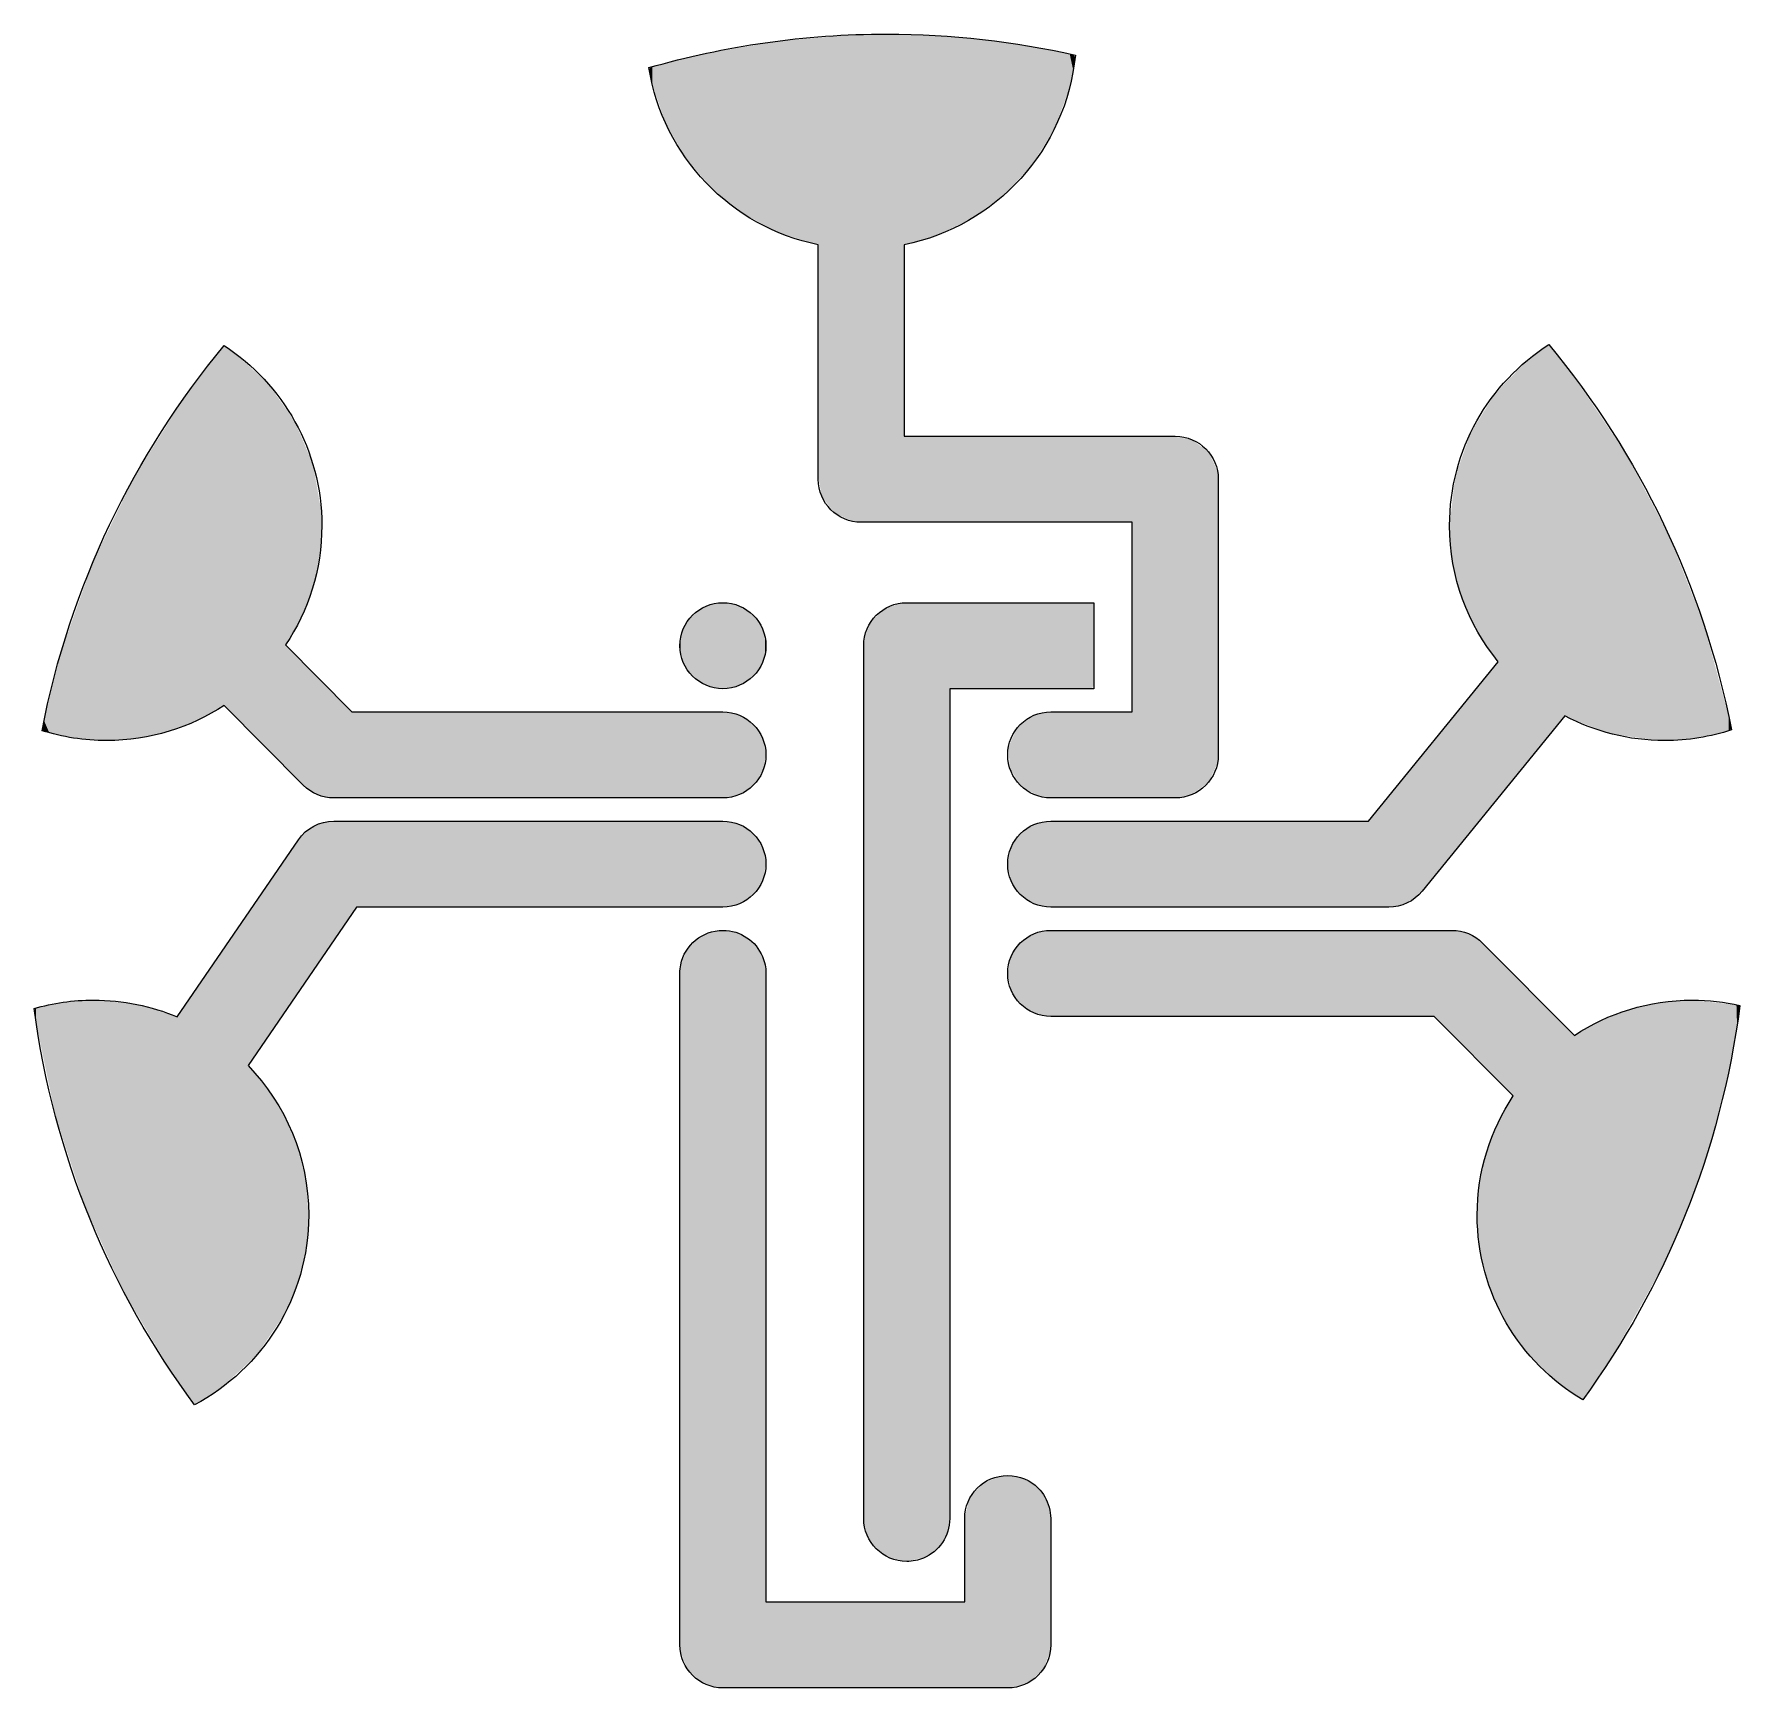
# Model space of a CAD drawing. Extents: x 128.8 to 168.5, y -124.2 to -85.8.
import ezdxf

# ---------------------------------------------------------------- set-up
doc = ezdxf.new("R2010")
doc.units = 0
doc.layers.add('LAYER_1', color=7, linetype='CONTINUOUS')

# ---------------------------------------------------------------- blocks, each defined once
blk = doc.blocks.new('*U1')
at = {"layer": 'LAYER_1', "color": 7}
for points in [[(144.436, -100.922), (144.348, -99.121), (144.436, -99.079)], [(144.528, -100.956), (144.436, -99.079), (144.528, -99.046)], [(144.436, -100.922), (144.436, -99.079), (144.528, -100.956)], [(144.623, -100.98), (144.528, -99.046), (144.623, -99.021)], [(144.528, -100.956), (144.528, -99.046), (144.623, -100.98)], [(144.723, -100.996), (144.623, -99.021), (144.723, -99.006)], [(144.623, -100.98), (144.623, -99.021), (144.723, -100.996)], [(144.825, -101.001), (144.723, -99.006), (144.825, -99.001)], [(144.723, -100.996), (144.723, -99.006), (144.825, -101.001)], [(144.825, -101.001), (144.825, -99.001), (144.927, -100.996)], [(144.927, -100.996), (144.825, -99.001), (144.927, -99.006)], [(144.927, -100.996), (144.927, -99.006), (145.027, -100.98)], [(145.027, -100.98), (144.927, -99.006), (145.027, -99.021)], [(145.027, -100.98), (145.027, -99.021), (145.122, -100.956)], [(145.122, -100.956), (145.027, -99.021), (145.122, -99.046)], [(145.122, -100.956), (145.122, -99.046), (145.214, -100.922)], [(145.214, -100.922), (145.122, -99.046), (145.214, -99.079)], [(145.214, -100.922), (145.214, -99.079), (145.302, -100.88)], [(145.302, -100.88), (145.214, -99.079), (145.302, -99.121)], [(143.996, -100.56), (143.946, -99.524), (143.996, -99.442)], [(144.053, -100.637), (143.996, -99.442), (144.053, -99.365)], [(143.996, -100.56), (143.996, -99.442), (144.053, -100.637)], [(144.118, -100.708), (144.053, -99.365), (144.118, -99.294)], [(144.053, -100.637), (144.053, -99.365), (144.118, -100.708)], [(144.189, -100.772), (144.118, -99.294), (144.189, -99.229)], [(144.118, -100.708), (144.118, -99.294), (144.189, -100.772)], [(144.266, -100.83), (144.189, -99.229), (144.266, -99.172)], [(144.189, -100.772), (144.189, -99.229), (144.266, -100.83)], [(144.348, -100.88), (144.266, -99.172), (144.348, -99.121)], [(144.266, -100.83), (144.266, -99.172), (144.348, -100.88)], [(144.348, -100.88), (144.348, -99.121), (144.436, -100.922)], [(145.302, -100.88), (145.302, -99.121), (145.384, -100.83)], [(145.384, -100.83), (145.302, -99.121), (145.384, -99.172)], [(145.384, -100.83), (145.384, -99.172), (145.461, -100.772)], [(145.461, -100.772), (145.384, -99.172), (145.461, -99.229)], [(145.461, -100.772), (145.461, -99.229), (145.532, -100.708)], [(145.532, -100.708), (145.461, -99.229), (145.532, -99.294)], [(145.532, -100.708), (145.532, -99.294), (145.597, -100.637)], [(145.597, -100.637), (145.532, -99.294), (145.597, -99.365)], [(145.597, -100.637), (145.597, -99.365), (145.654, -100.56)], [(145.654, -100.56), (145.597, -99.365), (145.654, -99.442)], [(145.654, -100.56), (145.654, -99.442), (145.704, -100.477)], [(145.704, -100.477), (145.654, -99.442), (145.704, -99.524)], [(143.83, -100.103), (143.825, -100.001), (143.83, -99.899)], [(143.845, -100.202), (143.83, -99.899), (143.845, -99.799)], [(143.83, -100.103), (143.83, -99.899), (143.845, -100.202)], [(143.87, -100.298), (143.845, -99.799), (143.87, -99.703)], [(143.845, -100.202), (143.845, -99.799), (143.87, -100.298)], [(143.904, -100.39), (143.87, -99.703), (143.904, -99.612)], [(143.87, -100.298), (143.87, -99.703), (143.904, -100.39)], [(143.946, -100.477), (143.904, -99.612), (143.946, -99.524)], [(143.904, -100.39), (143.904, -99.612), (143.946, -100.477)], [(143.946, -100.477), (143.946, -99.524), (143.996, -100.56)], [(145.704, -100.477), (145.704, -99.524), (145.746, -100.39)], [(145.746, -100.39), (145.704, -99.524), (145.746, -99.612)], [(145.746, -100.39), (145.746, -99.612), (145.78, -100.298)], [(145.78, -100.298), (145.746, -99.612), (145.78, -99.703)], [(145.78, -100.298), (145.78, -99.703), (145.805, -100.202)], [(145.805, -100.202), (145.78, -99.703), (145.805, -99.799)], [(145.805, -100.202), (145.805, -99.799), (145.82, -100.103)], [(145.82, -100.103), (145.805, -99.799), (145.82, -99.899)], [(145.82, -100.103), (145.82, -99.899), (145.825, -100.001)]]:
    blk.add_solid(points, dxfattribs=at)
blk = doc.blocks.new('*U2')
at = {"layer": 'LAYER_1', "color": 7}
for points in [[(144.605, -124.192), (144.306, -106.776), (144.605, -106.645)], [(144.723, -124.232), (144.605, -106.645), (144.723, -106.641)], [(144.605, -124.192), (144.605, -106.645), (144.723, -124.232)], [(144.94, -124.237), (144.723, -106.641), (144.94, -106.633)], [(144.723, -124.232), (144.723, -106.641), (144.94, -124.237)], [(144.977, -124.237), (144.94, -106.633), (144.977, -106.632)], [(144.94, -124.237), (144.94, -106.633), (144.977, -124.237)], [(144.977, -124.237), (144.977, -106.632), (145.219, -124.237)], [(145.219, -124.237), (144.977, -106.632), (145.219, -106.712)], [(144.256, -124.044), (143.996, -107.063), (144.256, -106.798)], [(144.306, -124.092), (144.256, -106.798), (144.306, -106.776)], [(144.256, -124.044), (144.256, -106.798), (144.306, -124.092)], [(144.306, -124.092), (144.306, -106.776), (144.605, -124.192)], [(145.219, -124.237), (145.219, -106.712), (145.291, -124.237)], [(145.291, -124.237), (145.219, -106.712), (145.291, -106.736)], [(145.291, -124.237), (145.291, -106.736), (145.549, -124.237)], [(145.549, -124.237), (145.291, -106.736), (145.549, -106.931)], [(145.549, -124.237), (145.549, -106.931), (145.637, -124.237)], [(145.637, -124.237), (145.549, -106.931), (145.637, -107.059)], [(143.845, -123.412), (143.837, -107.506), (143.845, -107.419)], [(143.992, -123.787), (143.845, -107.419), (143.992, -107.067)], [(143.845, -123.412), (143.845, -107.419), (143.992, -123.787)], [(143.996, -123.796), (143.992, -107.067), (143.996, -107.063)], [(143.992, -123.787), (143.992, -107.067), (143.996, -123.796)], [(143.996, -123.796), (143.996, -107.063), (144.256, -124.044)], [(145.637, -124.237), (145.637, -107.059), (145.731, -124.237)], [(145.731, -124.237), (145.637, -107.059), (145.731, -107.198)], [(145.731, -124.237), (145.731, -107.198), (145.78, -124.237)], [(145.78, -124.237), (145.731, -107.198), (145.78, -107.323)], [(145.78, -124.237), (145.78, -107.323), (145.822, -124.237)], [(145.822, -124.237), (145.78, -107.323), (145.822, -107.544)], [(143.837, -123.389), (143.825, -107.621), (143.837, -107.506)], [(143.825, -107.621), (143.825, -107.621), (143.825, -107.621)], [(143.825, -107.621), (143.825, -107.621), (143.825, -107.621)], [(143.825, -107.621), (143.825, -107.621), (143.825, -107.621)], [(143.825, -107.621), (143.825, -107.621), (143.825, -107.691)], [(143.825, -107.691), (143.825, -107.621), (143.825, -107.621)], [(143.825, -123.137), (143.825, -107.621), (143.837, -123.389)], [(143.837, -123.389), (143.837, -107.506), (143.845, -123.412)], [(145.822, -124.237), (145.822, -107.544), (145.825, -124.237)], [(145.825, -124.237), (145.822, -107.544), (145.825, -107.618)], [(145.825, -107.625), (145.825, -107.618), (145.825, -107.622)], [(145.825, -107.622), (145.825, -107.618), (145.825, -107.618)], [(145.825, -107.622), (145.825, -107.618), (145.825, -107.621)], [(145.825, -107.621), (145.825, -107.618), (145.825, -107.62)], [(145.825, -107.621), (145.825, -107.62), (145.825, -107.621)], [(151.243, -124.237), (151.051, -119.404), (151.243, -119.317)], [(151.33, -124.237), (151.243, -119.317), (151.33, -119.309)], [(151.243, -124.237), (151.243, -119.317), (151.33, -124.237)], [(151.458, -124.234), (151.33, -119.309), (151.458, -119.297)], [(151.33, -124.237), (151.33, -119.309), (151.458, -124.234)], [(151.458, -124.234), (151.458, -119.297), (151.547, -124.232)], [(151.547, -124.232), (151.458, -119.297), (151.547, -119.303)], [(151.547, -124.232), (151.547, -119.303), (151.572, -124.223)], [(151.572, -124.223), (151.547, -119.303), (151.572, -119.305)], [(151.572, -124.223), (151.572, -119.305), (151.789, -124.151)], [(151.789, -124.151), (151.572, -119.305), (151.789, -119.358)], [(150.847, -124.237), (150.633, -119.742), (150.847, -119.496)], [(151.051, -124.237), (150.847, -119.496), (151.051, -119.404)], [(150.847, -124.237), (150.847, -119.496), (151.051, -124.237)], [(151.051, -124.237), (151.051, -119.404), (151.243, -124.237)], [(151.789, -124.151), (151.789, -119.358), (151.964, -124.092)], [(151.964, -124.092), (151.789, -119.358), (151.964, -119.47)], [(151.964, -124.092), (151.964, -119.47), (152.152, -123.912)], [(152.152, -123.912), (151.964, -119.47), (152.152, -119.59)], [(152.152, -123.912), (152.152, -119.59), (152.274, -123.796)], [(152.274, -123.796), (152.152, -119.59), (152.274, -119.757)], [(150.566, -124.237), (150.446, -120.246), (150.566, -119.821)], [(150.633, -124.237), (150.566, -119.821), (150.633, -119.742)], [(150.566, -124.237), (150.566, -119.821), (150.633, -124.237)], [(150.633, -124.237), (150.633, -119.742), (150.847, -124.237)], [(152.274, -123.796), (152.274, -119.757), (152.323, -123.671)], [(152.323, -123.671), (152.274, -119.757), (152.323, -119.824)], [(152.323, -123.671), (152.323, -119.824), (152.415, -123.437)], [(152.415, -123.437), (152.323, -119.824), (152.415, -120.069)], [(152.415, -123.437), (152.415, -120.069), (152.434, -123.389)], [(152.434, -123.389), (152.415, -120.069), (152.434, -120.174)], [(150.446, -124.237), (150.445, -120.362), (150.446, -120.246)], [(150.445, -124.237), (150.445, -120.362), (150.446, -124.237)], [(150.446, -124.237), (150.446, -120.246), (150.566, -124.237)], [(152.434, -123.389), (152.434, -120.174), (152.441, -123.283)], [(152.441, -123.283), (152.434, -120.174), (152.441, -120.214)], [(152.441, -123.283), (152.441, -120.214), (152.445, -123.219)], [(152.445, -123.219), (152.441, -120.214), (152.445, -120.289)], [(152.445, -123.219), (152.445, -120.289), (152.445, -123.218)], [(152.445, -123.218), (152.445, -120.289), (152.445, -120.395)], [(145.825, -124.237), (145.825, -122.234), (145.825, -124.237)], [(145.825, -124.237), (145.825, -122.234), (145.825, -122.234)], [(145.825, -124.237), (145.825, -122.234), (145.825, -124.237)], [(145.825, -124.237), (145.825, -122.234), (145.825, -122.234)], [(145.825, -124.237), (145.825, -122.234), (145.825, -124.237)], [(145.825, -124.237), (145.825, -122.234), (145.825, -122.234)], [(145.825, -124.237), (145.825, -122.234), (145.877, -124.237)], [(145.877, -124.237), (145.825, -122.234), (145.877, -122.237)], [(145.877, -124.237), (145.877, -122.237), (146.048, -124.237)], [(146.048, -124.237), (145.877, -122.237), (146.048, -122.237)], [(146.048, -124.237), (146.048, -122.237), (146.165, -124.237)], [(146.165, -124.237), (146.048, -122.237), (146.165, -122.237)], [(146.165, -124.237), (146.165, -122.237), (146.319, -124.237)], [(146.319, -124.237), (146.165, -122.237), (146.319, -122.237)], [(146.319, -124.237), (146.319, -122.237), (146.775, -124.237)], [(146.775, -124.237), (146.319, -122.237), (146.775, -122.237)], [(146.775, -124.237), (146.775, -122.237), (147.087, -124.237)], [(147.087, -124.237), (146.775, -122.237), (147.087, -122.237)], [(147.087, -124.237), (147.087, -122.237), (148.135, -124.237)], [(148.135, -124.237), (147.087, -122.237), (148.135, -122.237)], [(148.135, -124.237), (148.135, -122.237), (148.983, -124.237)], [(148.983, -124.237), (148.135, -122.237), (148.983, -122.237)], [(148.983, -124.237), (148.983, -122.237), (149.495, -124.237)], [(149.495, -124.237), (148.983, -122.237), (149.495, -122.237)], [(149.495, -124.237), (149.495, -122.237), (149.802, -124.237)], [(149.802, -124.237), (149.495, -122.237), (149.802, -122.237)], [(149.802, -124.237), (149.802, -122.237), (150.105, -124.237)], [(150.105, -124.237), (149.802, -122.237), (150.105, -122.237)], [(150.105, -124.237), (150.105, -122.237), (150.113, -124.237)], [(150.113, -124.237), (150.105, -122.237), (150.113, -122.237)], [(150.113, -124.237), (150.113, -122.237), (150.331, -124.237)], [(150.331, -124.237), (150.113, -122.237), (150.331, -122.237)], [(150.331, -124.237), (150.331, -122.237), (150.437, -124.237)], [(150.437, -124.237), (150.331, -122.237), (150.437, -122.237)], [(150.445, -124.237), (150.437, -122.237), (150.445, -122.224)], [(150.437, -124.237), (150.437, -122.237), (150.445, -124.237)]]:
    blk.add_solid(points, dxfattribs=at)
blk = doc.blocks.new('*U3')
at = {"layer": 'LAYER_1', "color": 7}
for points in [[(148.686, -121.209), (148.579, -99.146), (148.686, -99.108)], [(148.971, -121.27), (148.686, -99.108), (148.971, -99.009)], [(148.686, -121.209), (148.686, -99.108), (148.971, -121.27)], [(149.098, -121.297), (148.971, -99.009), (149.098, -99.006)], [(148.971, -121.27), (148.971, -99.009), (149.098, -121.297)], [(149.314, -121.245), (149.098, -99.006), (149.314, -99.001)], [(149.098, -121.297), (149.098, -99.006), (149.314, -121.245)], [(149.314, -121.245), (149.314, -99.001), (149.553, -121.188)], [(149.553, -121.188), (149.314, -99.001), (149.553, -99.001)], [(149.553, -121.188), (149.553, -99.001), (149.666, -121.106)], [(149.666, -121.106), (149.553, -99.001), (149.666, -99.001)], [(149.666, -121.106), (149.666, -99.001), (149.801, -121.009)], [(149.801, -121.009), (149.666, -99.001), (149.801, -99.001)], [(149.801, -121.009), (149.801, -99.001), (149.983, -120.763)], [(149.983, -120.763), (149.801, -99.001), (149.983, -99.001)], [(149.983, -120.763), (149.983, -99.001), (150.083, -120.468)], [(150.083, -120.468), (149.983, -99.001), (150.083, -99.001)], [(150.083, -120.468), (150.083, -99.001), (150.098, -120.307)], [(150.098, -120.307), (150.083, -99.001), (150.098, -99.001)], [(150.098, -120.307), (150.098, -99.001), (150.098, -120.306)], [(150.098, -120.306), (150.098, -99.001), (150.098, -99.001)], [(150.098, -101.015), (150.098, -99.001), (150.098, -101.015)], [(150.098, -101.015), (150.098, -99.001), (150.098, -99.001)], [(150.098, -101.015), (150.098, -99.001), (150.098, -101.015)], [(150.098, -101.015), (150.098, -99.001), (150.098, -99.001)], [(150.098, -101.015), (150.098, -99.001), (150.098, -101.015)], [(150.098, -101.015), (150.098, -99.001), (150.098, -99.001)], [(150.098, -101.015), (150.098, -99.001), (150.098, -101.015)], [(150.098, -101.015), (150.098, -99.001), (150.098, -99.001)], [(150.098, -101.015), (150.098, -99.001), (150.107, -101.012)], [(150.107, -101.012), (150.098, -99.001), (150.107, -99.001)], [(150.107, -101.012), (150.107, -99.001), (150.149, -101.001)], [(150.149, -101.001), (150.107, -99.001), (150.149, -99.001)], [(150.149, -101.001), (150.149, -99.001), (150.308, -101.001)], [(150.308, -101.001), (150.149, -99.001), (150.308, -99.001)], [(150.308, -101.001), (150.308, -99.001), (150.992, -101.001)], [(150.992, -101.001), (150.308, -99.001), (150.992, -99.001)], [(150.992, -101.001), (150.992, -99.001), (151.28, -101.001)], [(151.28, -101.001), (150.992, -99.001), (151.28, -99.001)], [(151.28, -101.001), (151.28, -99.001), (151.305, -101.001)], [(151.305, -101.001), (151.28, -99.001), (151.305, -99.001)], [(151.305, -101.001), (151.305, -99.001), (151.417, -101.001)], [(151.417, -101.001), (151.305, -99.001), (151.417, -99.001)], [(151.417, -101.001), (151.417, -99.001), (151.443, -101.001)], [(151.443, -101.001), (151.417, -99.001), (151.443, -99.001)], [(151.443, -101.001), (151.443, -99.001), (151.445, -101.001)], [(151.445, -101.001), (151.443, -99.001), (151.445, -99.001)], [(151.445, -101.001), (151.445, -99.001), (151.458, -101.001)], [(151.458, -101.001), (151.445, -99.001), (151.458, -99.001)], [(151.458, -101.001), (151.458, -99.001), (151.512, -101.001)], [(151.512, -101.001), (151.458, -99.001), (151.512, -99.001)], [(151.512, -101.001), (151.512, -99.001), (151.615, -101.001)], [(151.615, -101.001), (151.512, -99.001), (151.615, -99.001)], [(151.615, -101.001), (151.615, -99.001), (151.74, -101.001)], [(151.74, -101.001), (151.615, -99.001), (151.74, -99.001)], [(151.74, -101.001), (151.74, -99.001), (151.909, -101.001)], [(151.909, -101.001), (151.74, -99.001), (151.909, -99.001)], [(151.909, -101.001), (151.909, -99.001), (152.078, -101.001)], [(152.078, -101.001), (151.909, -99.001), (152.078, -99.001)], [(152.078, -101.001), (152.078, -99.001), (152.677, -101.001)], [(152.677, -101.001), (152.078, -99.001), (152.677, -99.001)], [(152.677, -101.001), (152.677, -99.001), (152.856, -101.001)], [(152.856, -101.001), (152.677, -99.001), (152.856, -99.001)], [(152.856, -101.001), (152.856, -99.001), (153.04, -101.001)], [(153.04, -101.001), (152.856, -99.001), (153.04, -99.001)], [(153.04, -101.001), (153.04, -99.001), (153.183, -101.001)], [(153.183, -101.001), (153.04, -99.001), (153.183, -99.001)], [(153.183, -101.001), (153.183, -99.001), (153.314, -101.001)], [(153.314, -101.001), (153.183, -99.001), (153.314, -99.001)], [(153.314, -101.001), (153.314, -99.001), (153.396, -101.001)], [(153.396, -101.001), (153.314, -99.001), (153.396, -99.001)], [(153.396, -101.001), (153.396, -99.001), (153.442, -100.928)], [(153.442, -100.928), (153.396, -99.001), (153.442, -99.001)], [(153.442, -100.928), (153.442, -99.001), (153.445, -100.923)], [(153.445, -100.923), (153.442, -99.001), (153.445, -99.034)], [(148.282, -120.842), (148.15, -99.725), (148.282, -99.422)], [(148.358, -120.97), (148.282, -99.422), (148.358, -99.352)], [(148.282, -120.842), (148.282, -99.422), (148.358, -120.97)], [(148.579, -121.131), (148.358, -99.352), (148.579, -99.146)], [(148.358, -120.97), (148.358, -99.352), (148.579, -121.131)], [(148.579, -121.131), (148.579, -99.146), (148.686, -121.209)], [(148.118, -120.474), (148.104, -99.939), (148.118, -99.799)], [(148.15, -120.618), (148.118, -99.799), (148.15, -99.725)], [(148.118, -120.474), (148.118, -99.799), (148.15, -120.618)], [(148.15, -120.618), (148.15, -99.725), (148.282, -120.842)], [(148.104, -120.412), (148.098, -100.004), (148.104, -99.939)], [(148.098, -120.246), (148.098, -100.004), (148.098, -120.304)], [(148.098, -120.304), (148.098, -100.004), (148.098, -100.004)], [(148.098, -120.304), (148.098, -100.004), (148.104, -120.412)], [(148.104, -120.412), (148.104, -99.939), (148.118, -120.474)], [(153.445, -100.006), (153.445, -99.973), (153.445, -100.003)], [(153.445, -100.003), (153.445, -99.973), (153.445, -99.999)], [(153.445, -100.003), (153.445, -99.999), (153.445, -100.002)], [(150.098, -120.306), (150.098, -120.27), (150.098, -120.306)], [(150.098, -120.306), (150.098, -120.27), (150.098, -120.297)], [(150.098, -120.306), (150.098, -120.297), (150.098, -120.306)], [(150.098, -120.306), (150.098, -120.297), (150.098, -120.297)], [(150.098, -120.306), (150.098, -120.297), (150.098, -120.304)], [(150.098, -120.304), (150.098, -120.297), (150.098, -120.297)], [(150.098, -120.304), (150.098, -120.297), (150.098, -120.297)]]:
    blk.add_solid(points, dxfattribs=at)
blk = doc.blocks.new('*U4')
at = {"layer": 'LAYER_1', "color": 7}
for points in [[(146.126, -90.398), (145.295, -86.08), (146.126, -85.939)], [(146.157, -90.408), (146.126, -85.939), (146.157, -85.934)], [(146.126, -90.398), (146.126, -85.939), (146.157, -90.408)], [(147.043, -90.679), (146.157, -85.934), (147.043, -85.863)], [(146.157, -90.408), (146.157, -85.934), (147.043, -90.679)], [(147.121, -96.521), (147.043, -85.863), (147.121, -85.856)], [(147.043, -96.071), (147.043, -85.863), (147.121, -96.521)], [(147.406, -96.904), (147.121, -85.856), (147.406, -85.833)], [(147.121, -96.521), (147.121, -85.856), (147.406, -96.904)], [(147.841, -97.112), (147.406, -85.833), (147.841, -85.798)], [(147.406, -96.904), (147.406, -85.833), (147.841, -97.112)], [(147.919, -97.119), (147.841, -85.798), (147.919, -85.792)], [(147.841, -97.112), (147.841, -85.798), (147.919, -97.119)], [(148.061, -97.132), (147.919, -85.792), (148.061, -85.79)], [(147.919, -97.119), (147.919, -85.792), (148.061, -97.132)], [(148.252, -97.132), (148.061, -85.79), (148.252, -85.787)], [(148.061, -97.132), (148.061, -85.79), (148.252, -97.132)], [(148.624, -97.132), (148.252, -85.787), (148.624, -85.782)], [(148.252, -97.132), (148.252, -85.787), (148.624, -97.132)], [(148.776, -97.132), (148.624, -85.782), (148.776, -85.78)], [(148.624, -97.132), (148.624, -85.782), (148.776, -97.132)], [(148.776, -97.132), (148.776, -85.78), (149.042, -97.132)], [(149.042, -97.132), (148.776, -85.78), (149.042, -85.786)], [(149.042, -90.679), (149.042, -85.786), (149.139, -90.658)], [(149.139, -90.658), (149.042, -85.786), (149.139, -85.789)], [(149.139, -90.658), (149.139, -85.789), (149.142, -90.658)], [(149.142, -90.658), (149.139, -85.789), (149.142, -85.789)], [(149.142, -90.658), (149.142, -85.789), (149.152, -90.655)], [(149.152, -90.655), (149.142, -85.789), (149.152, -85.789)], [(149.152, -90.655), (149.152, -85.789), (149.456, -90.57)], [(149.456, -90.57), (149.152, -85.789), (149.456, -85.797)], [(149.456, -90.57), (149.456, -85.797), (149.478, -90.564)], [(149.478, -90.564), (149.456, -85.797), (149.478, -85.797)], [(149.478, -90.564), (149.478, -85.797), (149.627, -90.523)], [(149.627, -90.523), (149.478, -85.797), (149.627, -85.809)], [(149.627, -90.523), (149.627, -85.809), (149.763, -90.461)], [(149.763, -90.461), (149.627, -85.809), (149.763, -85.819)], [(149.763, -90.461), (149.763, -85.819), (149.918, -90.392)], [(149.918, -90.392), (149.763, -85.819), (149.918, -85.831)], [(149.918, -90.392), (149.918, -85.831), (150.503, -90.129)], [(150.503, -90.129), (149.918, -85.831), (150.503, -85.877)], [(150.503, -90.129), (150.503, -85.877), (150.531, -90.117)], [(150.531, -90.117), (150.503, -85.877), (150.531, -85.879)], [(150.531, -90.117), (150.531, -85.879), (150.862, -89.88)], [(150.862, -89.88), (150.531, -85.879), (150.862, -85.905)], [(150.862, -89.88), (150.862, -85.905), (151.191, -89.645)], [(151.191, -89.645), (150.862, -85.905), (151.191, -85.953)], [(151.191, -89.645), (151.191, -85.953), (151.329, -89.547)], [(151.329, -89.547), (151.191, -85.953), (151.329, -85.974)], [(151.329, -89.547), (151.329, -85.974), (151.465, -89.402)], [(151.465, -89.402), (151.329, -85.974), (151.465, -85.994)], [(151.465, -89.402), (151.465, -85.994), (151.49, -89.376)], [(151.49, -89.376), (151.465, -85.994), (151.49, -85.997)], [(151.49, -89.376), (151.49, -85.997), (151.673, -89.181)], [(151.673, -89.181), (151.49, -85.997), (151.673, -86.024)], [(151.673, -89.181), (151.673, -86.024), (151.738, -89.112)], [(151.738, -89.112), (151.673, -86.024), (151.738, -86.034)], [(143.603, -88.04), (143.491, -86.454), (143.603, -86.424)], [(143.959, -88.66), (143.603, -86.424), (143.959, -86.339)], [(143.603, -88.04), (143.603, -86.424), (143.959, -88.66)], [(144.442, -89.225), (143.959, -86.339), (144.442, -86.225)], [(143.959, -88.66), (143.959, -86.339), (144.442, -89.225)], [(144.566, -89.37), (144.442, -86.225), (144.566, -86.204)], [(144.442, -89.225), (144.442, -86.225), (144.566, -89.37)], [(145.295, -89.956), (144.566, -86.204), (145.295, -86.08)], [(144.566, -89.37), (144.566, -86.204), (145.295, -89.956)], [(145.295, -89.956), (145.295, -86.08), (146.126, -90.398)], [(151.738, -89.112), (151.738, -86.034), (151.896, -88.944)], [(151.896, -88.944), (151.738, -86.034), (151.896, -86.057)], [(151.896, -88.944), (151.896, -86.057), (151.999, -88.835)], [(151.999, -88.835), (151.896, -86.057), (151.999, -86.072)], [(151.999, -88.835), (151.999, -86.072), (152.056, -88.745)], [(152.056, -88.745), (151.999, -86.072), (152.056, -86.081)], [(152.056, -88.745), (152.056, -86.081), (152.148, -88.598)], [(152.148, -88.598), (152.056, -86.081), (152.148, -86.094)], [(152.148, -88.598), (152.148, -86.094), (152.218, -88.485)], [(152.218, -88.485), (152.148, -86.094), (152.218, -86.105)], [(152.218, -88.485), (152.218, -86.105), (152.293, -88.367)], [(152.293, -88.367), (152.218, -86.105), (152.293, -86.12)], [(152.293, -88.367), (152.293, -86.12), (152.394, -88.206)], [(152.394, -88.206), (152.293, -86.12), (152.394, -86.14)], [(152.394, -88.206), (152.394, -86.14), (152.419, -88.165)], [(152.419, -88.165), (152.394, -86.14), (152.419, -86.145)], [(152.419, -88.165), (152.419, -86.145), (152.445, -88.123)], [(152.445, -88.123), (152.419, -86.145), (152.445, -86.15)], [(152.445, -88.123), (152.445, -86.15), (152.445, -88.123)], [(152.445, -88.123), (152.445, -86.15), (152.445, -86.15)], [(152.445, -88.123), (152.445, -86.15), (152.445, -88.123)], [(152.445, -88.123), (152.445, -86.15), (152.445, -86.15)], [(152.445, -88.123), (152.445, -86.15), (152.445, -88.123)], [(152.445, -88.123), (152.445, -86.15), (152.445, -86.15)], [(152.445, -88.123), (152.445, -86.15), (152.445, -88.123)], [(152.445, -88.123), (152.445, -86.15), (152.445, -86.15)], [(152.445, -88.123), (152.445, -86.15), (152.446, -88.121)], [(152.446, -88.121), (152.445, -86.15), (152.446, -86.15)], [(152.446, -88.121), (152.446, -86.15), (152.495, -88.043)], [(152.495, -88.043), (152.446, -86.15), (152.495, -86.16)], [(152.495, -88.043), (152.495, -86.16), (152.521, -88.002)], [(152.521, -88.002), (152.495, -86.16), (152.521, -86.165)], [(152.521, -88.002), (152.521, -86.165), (152.57, -87.871)], [(152.57, -87.871), (152.521, -86.165), (152.57, -86.175)], [(152.57, -87.871), (152.57, -86.175), (152.619, -87.743)], [(152.619, -87.743), (152.57, -86.175), (152.619, -86.185)], [(152.619, -87.743), (152.619, -86.185), (152.635, -87.7)], [(152.635, -87.7), (152.619, -86.185), (152.635, -86.188)], [(152.635, -87.7), (152.635, -86.188), (152.873, -87.07)], [(152.873, -87.07), (152.635, -86.188), (152.873, -86.235)], [(152.873, -87.07), (152.873, -86.235), (152.885, -87.012)], [(152.885, -87.012), (152.873, -86.235), (152.885, -86.238)], [(152.885, -87.012), (152.885, -86.238), (152.885, -87.011)], [(152.885, -87.011), (152.885, -86.238), (152.885, -86.238)], [(152.885, -87.011), (152.885, -86.238), (152.968, -86.622)], [(152.968, -86.622), (152.885, -86.238), (152.968, -86.256)], [(152.968, -86.622), (152.968, -86.256), (152.978, -86.573)], [(152.978, -86.573), (152.968, -86.256), (152.978, -86.27)], [(152.978, -86.573), (152.978, -86.27), (153.012, -86.318)], [(143.131, -86.704), (143.111, -86.584), (143.131, -86.571)], [(143.182, -86.941), (143.131, -86.571), (143.182, -86.54)], [(143.131, -86.704), (143.131, -86.571), (143.182, -86.941)], [(143.189, -86.962), (143.182, -86.54), (143.189, -86.536)], [(143.182, -86.941), (143.182, -86.54), (143.189, -86.962)], [(143.491, -87.844), (143.189, -86.536), (143.491, -86.454)], [(143.189, -86.962), (143.189, -86.536), (143.491, -87.844)], [(143.491, -87.844), (143.491, -86.454), (143.603, -88.04)], [(149.042, -97.132), (149.042, -95.132), (149.139, -97.132)], [(149.139, -97.132), (149.042, -95.132), (149.139, -95.132)], [(149.139, -97.132), (149.139, -95.132), (149.142, -97.132)], [(149.142, -97.132), (149.139, -95.132), (149.142, -95.132)], [(149.142, -97.132), (149.142, -95.132), (149.152, -97.132)], [(149.152, -97.132), (149.142, -95.132), (149.152, -95.132)], [(149.152, -97.132), (149.152, -95.132), (149.456, -97.132)], [(149.456, -97.132), (149.152, -95.132), (149.456, -95.132)], [(149.456, -97.132), (149.456, -95.132), (149.478, -97.132)], [(149.478, -97.132), (149.456, -95.132), (149.478, -95.132)], [(149.478, -97.132), (149.478, -95.132), (149.627, -97.132)], [(149.627, -97.132), (149.478, -95.132), (149.627, -95.132)], [(149.627, -97.132), (149.627, -95.132), (149.763, -97.132)], [(149.763, -97.132), (149.627, -95.132), (149.763, -95.132)], [(149.763, -97.132), (149.763, -95.132), (149.918, -97.132)], [(149.918, -97.132), (149.763, -95.132), (149.918, -95.132)], [(149.918, -97.132), (149.918, -95.132), (150.503, -97.132)], [(150.503, -97.132), (149.918, -95.132), (150.503, -95.132)], [(150.503, -97.132), (150.503, -95.132), (150.531, -97.132)], [(150.531, -97.132), (150.503, -95.132), (150.531, -95.132)], [(150.531, -97.132), (150.531, -95.132), (150.862, -97.132)], [(150.862, -97.132), (150.531, -95.132), (150.862, -95.132)], [(150.862, -97.132), (150.862, -95.132), (151.191, -97.132)], [(151.191, -97.132), (150.862, -95.132), (151.191, -95.132)], [(151.191, -97.132), (151.191, -95.132), (151.329, -97.132)], [(151.329, -97.132), (151.191, -95.132), (151.329, -95.132)], [(151.329, -97.132), (151.329, -95.132), (151.465, -97.132)], [(151.465, -97.132), (151.329, -95.132), (151.465, -95.132)], [(151.465, -97.132), (151.465, -95.132), (151.49, -97.132)], [(151.49, -97.132), (151.465, -95.132), (151.49, -95.132)], [(151.49, -97.132), (151.49, -95.132), (151.673, -97.132)], [(151.673, -97.132), (151.49, -95.132), (151.673, -95.132)], [(151.673, -97.132), (151.673, -95.132), (151.738, -97.132)], [(151.738, -97.132), (151.673, -95.132), (151.738, -95.132)], [(151.738, -97.132), (151.738, -95.132), (151.896, -97.132)], [(151.896, -97.132), (151.738, -95.132), (151.896, -95.132)], [(151.896, -97.132), (151.896, -95.132), (151.999, -97.132)], [(151.999, -97.132), (151.896, -95.132), (151.999, -95.132)], [(151.999, -97.132), (151.999, -95.132), (152.056, -97.132)], [(152.056, -97.132), (151.999, -95.132), (152.056, -95.132)], [(152.056, -97.132), (152.056, -95.132), (152.148, -97.132)], [(152.148, -97.132), (152.056, -95.132), (152.148, -95.132)], [(152.148, -97.132), (152.148, -95.132), (152.218, -97.132)], [(152.218, -97.132), (152.148, -95.132), (152.218, -95.132)], [(152.218, -97.132), (152.218, -95.132), (152.293, -97.132)], [(152.293, -97.132), (152.218, -95.132), (152.293, -95.132)], [(152.293, -97.132), (152.293, -95.132), (152.394, -97.132)], [(152.394, -97.132), (152.293, -95.132), (152.394, -95.132)], [(152.394, -97.132), (152.394, -95.132), (152.419, -97.132)], [(152.419, -97.132), (152.394, -95.132), (152.419, -95.132)], [(152.419, -97.132), (152.419, -95.132), (152.445, -97.132)], [(152.445, -97.132), (152.419, -95.132), (152.445, -95.132)], [(152.445, -97.132), (152.445, -95.132), (152.445, -97.132)], [(152.445, -97.132), (152.445, -95.132), (152.445, -95.132)], [(152.445, -97.132), (152.445, -95.132), (152.445, -97.132)], [(152.445, -97.132), (152.445, -95.132), (152.445, -95.132)], [(152.445, -97.132), (152.445, -95.132), (152.445, -97.132)], [(152.445, -97.132), (152.445, -95.132), (152.445, -95.132)], [(152.445, -97.132), (152.445, -95.132), (152.445, -97.132)], [(152.445, -97.132), (152.445, -95.132), (152.445, -95.132)], [(152.445, -97.132), (152.445, -95.132), (152.446, -97.132)], [(152.446, -97.132), (152.445, -95.132), (152.446, -95.132)], [(152.446, -97.132), (152.446, -95.132), (152.495, -97.132)], [(152.495, -97.132), (152.446, -95.132), (152.495, -95.132)], [(152.495, -97.132), (152.495, -95.132), (152.521, -97.132)], [(152.521, -97.132), (152.495, -95.132), (152.521, -95.132)], [(152.521, -97.132), (152.521, -95.132), (152.57, -97.132)], [(152.57, -97.132), (152.521, -95.132), (152.57, -95.132)], [(152.57, -97.132), (152.57, -95.132), (152.619, -97.132)], [(152.619, -97.132), (152.57, -95.132), (152.619, -95.132)], [(152.619, -97.132), (152.619, -95.132), (152.635, -97.132)], [(152.635, -97.132), (152.619, -95.132), (152.635, -95.132)], [(152.635, -97.132), (152.635, -95.132), (152.873, -97.132)], [(152.873, -97.132), (152.635, -95.132), (152.873, -95.132)], [(152.873, -97.132), (152.873, -95.132), (152.885, -97.132)], [(152.885, -97.132), (152.873, -95.132), (152.885, -95.132)], [(152.885, -97.132), (152.885, -95.132), (152.885, -97.132)], [(152.885, -97.132), (152.885, -95.132), (152.885, -95.132)], [(152.885, -97.132), (152.885, -95.132), (152.968, -97.132)], [(152.968, -97.132), (152.885, -95.132), (152.968, -95.132)], [(152.968, -97.132), (152.968, -95.132), (152.978, -97.132)], [(152.978, -97.132), (152.968, -95.132), (152.978, -95.132)], [(152.978, -97.132), (152.978, -95.132), (153.012, -97.132)], [(153.012, -97.132), (152.978, -95.132), (153.012, -95.132)], [(153.012, -97.132), (153.012, -95.132), (153.116, -97.132)], [(153.116, -97.132), (153.012, -95.132), (153.116, -95.132)], [(153.116, -97.132), (153.116, -95.132), (153.243, -97.132)], [(153.243, -97.132), (153.116, -95.132), (153.243, -95.132)], [(153.243, -97.132), (153.243, -95.132), (153.347, -97.132)], [(153.347, -97.132), (153.243, -95.132), (153.347, -95.132)], [(153.347, -97.132), (153.347, -95.132), (153.741, -97.132)], [(153.741, -97.132), (153.347, -95.132), (153.741, -95.132)], [(153.741, -97.132), (153.741, -95.132), (153.758, -97.132)], [(153.758, -97.132), (153.741, -95.132), (153.758, -95.132)], [(153.758, -97.132), (153.758, -95.132), (154.004, -97.132)], [(154.004, -97.132), (153.758, -95.132), (154.004, -95.132)], [(154.004, -97.132), (154.004, -95.132), (154.107, -97.132)], [(154.107, -97.132), (154.004, -95.132), (154.107, -95.132)], [(154.107, -97.132), (154.107, -95.132), (154.13, -97.132)], [(154.13, -97.132), (154.107, -95.132), (154.13, -95.132)], [(154.13, -97.132), (154.13, -95.132), (154.318, -97.132)], [(154.318, -97.132), (154.13, -95.132), (154.318, -95.132)], [(154.318, -97.132), (154.318, -95.132), (154.322, -97.132)], [(154.322, -97.132), (154.318, -95.132), (154.322, -95.132)], [(154.322, -97.132), (154.322, -95.132), (154.34, -97.16)], [(154.34, -97.16), (154.322, -95.132), (154.34, -95.132)], [(154.34, -103.541), (154.34, -95.132), (154.424, -103.541)], [(154.424, -103.541), (154.34, -95.132), (154.424, -95.132)], [(154.424, -103.541), (154.424, -95.132), (154.568, -103.541)], [(154.568, -103.541), (154.424, -95.132), (154.568, -95.132)], [(154.568, -103.541), (154.568, -95.132), (154.985, -103.541)], [(154.985, -103.541), (154.568, -95.132), (154.985, -95.132)], [(154.985, -103.541), (154.985, -95.132), (155.001, -103.541)], [(155.001, -103.541), (154.985, -95.132), (155.001, -95.132)], [(155.001, -103.541), (155.001, -95.132), (155.184, -103.541)], [(155.184, -103.541), (155.001, -95.132), (155.184, -95.132)], [(155.184, -103.541), (155.184, -95.132), (155.269, -103.541)], [(155.269, -103.541), (155.184, -95.132), (155.269, -95.132)], [(155.269, -103.541), (155.269, -95.132), (155.307, -103.541)], [(155.307, -103.541), (155.269, -95.132), (155.307, -95.139)], [(155.307, -103.541), (155.307, -95.139), (155.492, -103.529)], [(155.492, -103.529), (155.307, -95.139), (155.492, -95.17)], [(155.492, -103.529), (155.492, -95.17), (155.729, -103.462)], [(155.729, -103.462), (155.492, -95.17), (155.729, -95.211)], [(155.729, -103.462), (155.729, -95.211), (156.111, -103.177)], [(156.111, -103.177), (155.729, -95.211), (156.111, -95.496)], [(156.111, -103.177), (156.111, -95.496), (156.319, -102.742)], [(156.319, -102.742), (156.111, -95.496), (156.319, -95.93)], [(156.319, -102.742), (156.319, -95.93), (156.34, -102.522)], [(156.34, -102.522), (156.319, -95.93), (156.34, -96.15)], [(151.738, -103.248), (151.673, -101.905), (151.738, -101.857)], [(151.896, -103.344), (151.738, -101.857), (151.896, -101.738)], [(151.738, -103.248), (151.738, -101.857), (151.896, -103.344)], [(151.999, -103.406), (151.896, -101.738), (151.999, -101.662)], [(151.896, -103.344), (151.896, -101.738), (151.999, -103.406)], [(152.056, -103.44), (151.999, -101.662), (152.056, -101.619)], [(151.999, -103.406), (151.999, -101.662), (152.056, -103.44)], [(152.148, -103.496), (152.056, -101.619), (152.148, -101.593)], [(152.056, -103.44), (152.056, -101.619), (152.148, -103.496)], [(152.218, -103.508), (152.148, -101.593), (152.218, -101.573)], [(152.148, -103.496), (152.148, -101.593), (152.218, -103.508)], [(152.293, -103.522), (152.218, -101.573), (152.293, -101.552)], [(152.218, -103.508), (152.218, -101.573), (152.293, -103.522)], [(152.394, -103.539), (152.293, -101.552), (152.394, -101.543)], [(152.293, -103.522), (152.293, -101.552), (152.394, -103.539)], [(152.419, -103.54), (152.394, -101.543), (152.419, -101.541)], [(152.394, -103.539), (152.394, -101.543), (152.419, -103.54)], [(152.419, -103.54), (152.419, -101.541), (152.445, -103.541)], [(152.445, -103.541), (152.419, -101.541), (152.445, -101.541)], [(152.445, -103.541), (152.445, -101.541), (152.445, -103.541)], [(152.445, -103.541), (152.445, -101.541), (152.445, -101.541)], [(152.445, -103.541), (152.445, -101.541), (152.445, -103.541)], [(152.445, -103.541), (152.445, -101.541), (152.445, -101.541)], [(152.445, -103.541), (152.445, -101.541), (152.445, -103.541)], [(152.445, -103.541), (152.445, -101.541), (152.445, -101.541)], [(152.445, -103.541), (152.445, -101.541), (152.445, -103.541)], [(152.445, -103.541), (152.445, -101.541), (152.445, -101.541)], [(152.445, -103.541), (152.445, -101.541), (152.446, -103.541)], [(152.446, -103.541), (152.445, -101.541), (152.446, -101.541)], [(152.446, -103.541), (152.446, -101.541), (152.495, -103.541)], [(152.495, -103.541), (152.446, -101.541), (152.495, -101.541)], [(152.495, -103.541), (152.495, -101.541), (152.521, -103.541)], [(152.521, -103.541), (152.495, -101.541), (152.521, -101.541)], [(152.521, -103.541), (152.521, -101.541), (152.57, -103.541)], [(152.57, -103.541), (152.521, -101.541), (152.57, -101.541)], [(152.57, -103.541), (152.57, -101.541), (152.619, -103.541)], [(152.619, -103.541), (152.57, -101.541), (152.619, -101.541)], [(152.619, -103.541), (152.619, -101.541), (152.635, -103.541)], [(152.635, -103.541), (152.619, -101.541), (152.635, -101.541)], [(152.635, -103.541), (152.635, -101.541), (152.873, -103.541)], [(152.873, -103.541), (152.635, -101.541), (152.873, -101.541)], [(152.873, -103.541), (152.873, -101.541), (152.885, -103.541)], [(152.885, -103.541), (152.873, -101.541), (152.885, -101.541)], [(152.885, -103.541), (152.885, -101.541), (152.885, -103.541)], [(152.885, -103.541), (152.885, -101.541), (152.885, -101.541)], [(152.885, -103.541), (152.885, -101.541), (152.968, -103.541)], [(152.968, -103.541), (152.885, -101.541), (152.968, -101.541)], [(152.968, -103.541), (152.968, -101.541), (152.978, -103.541)], [(152.978, -103.541), (152.968, -101.541), (152.978, -101.541)], [(152.978, -103.541), (152.978, -101.541), (153.012, -103.541)], [(153.012, -103.541), (152.978, -101.541), (153.012, -101.541)], [(153.012, -103.541), (153.012, -101.541), (153.116, -103.541)], [(153.116, -103.541), (153.012, -101.541), (153.116, -101.541)], [(153.116, -103.541), (153.116, -101.541), (153.243, -103.541)], [(153.243, -103.541), (153.116, -101.541), (153.243, -101.541)], [(153.243, -103.541), (153.243, -101.541), (153.347, -103.541)], [(153.347, -103.541), (153.243, -101.541), (153.347, -101.541)], [(153.347, -103.541), (153.347, -101.541), (153.741, -103.541)], [(153.741, -103.541), (153.347, -101.541), (153.741, -101.541)], [(153.741, -103.541), (153.741, -101.541), (153.758, -103.541)], [(153.758, -103.541), (153.741, -101.541), (153.758, -101.541)], [(153.758, -103.541), (153.758, -101.541), (154.004, -103.541)], [(154.004, -103.541), (153.758, -101.541), (154.004, -101.541)], [(154.004, -103.541), (154.004, -101.541), (154.107, -103.541)], [(154.107, -103.541), (154.004, -101.541), (154.107, -101.541)], [(154.107, -103.541), (154.107, -101.541), (154.13, -103.541)], [(154.13, -103.541), (154.107, -101.541), (154.13, -101.541)], [(154.13, -103.541), (154.13, -101.541), (154.318, -103.541)], [(154.318, -103.541), (154.13, -101.541), (154.318, -101.541)], [(154.322, -103.541), (154.318, -101.541), (154.322, -101.54)], [(154.318, -103.541), (154.318, -101.541), (154.322, -103.541)], [(154.34, -103.541), (154.322, -101.54), (154.34, -101.538)], [(154.322, -103.541), (154.322, -101.54), (154.34, -103.541)], [(151.673, -103.141), (151.49, -102.288), (151.673, -101.905)], [(151.673, -103.141), (151.673, -101.905), (151.738, -103.248)], [(151.49, -102.838), (151.465, -102.339), (151.49, -102.288)], [(151.49, -102.838), (151.49, -102.288), (151.673, -103.141)]]:
    blk.add_solid(points, dxfattribs=at)
blk = doc.blocks.new('*U5')
at = {"layer": 'LAYER_1', "color": 7}
for points in [[(133.196, -101.415), (133.11, -93.171), (133.196, -93.067)], [(133.237, -101.391), (133.196, -93.067), (133.237, -93.052)], [(133.196, -101.415), (133.196, -93.067), (133.237, -101.391)], [(133.265, -101.418), (133.237, -93.052), (133.265, -93.043)], [(133.237, -101.391), (133.237, -93.052), (133.265, -101.418)], [(133.265, -101.418), (133.265, -93.043), (133.298, -101.453)], [(133.298, -101.453), (133.265, -93.043), (133.298, -93.067)], [(133.298, -101.453), (133.298, -93.067), (133.462, -101.618)], [(133.462, -101.618), (133.298, -93.067), (133.462, -93.182)], [(132.941, -101.56), (132.7, -93.704), (132.941, -93.382)], [(133.11, -101.464), (132.941, -93.382), (133.11, -93.171)], [(132.941, -101.56), (132.941, -93.382), (133.11, -101.464)], [(133.11, -101.464), (133.11, -93.171), (133.196, -101.415)], [(133.462, -101.618), (133.462, -93.182), (133.483, -101.639)], [(133.483, -101.639), (133.462, -93.182), (133.483, -93.197)], [(133.483, -101.639), (133.483, -93.197), (133.984, -102.145)], [(133.984, -102.145), (133.483, -93.197), (133.984, -93.659)], [(132.7, -101.697), (132.294, -94.248), (132.7, -93.704)], [(132.7, -101.697), (132.7, -93.704), (132.941, -101.56)], [(133.984, -102.145), (133.984, -93.659), (134.266, -102.429)], [(134.266, -102.429), (133.984, -93.659), (134.266, -93.919)], [(134.266, -102.429), (134.266, -93.919), (134.571, -102.738)], [(134.571, -102.738), (134.266, -93.919), (134.571, -94.354)], [(132.294, -101.867), (132.125, -94.517), (132.294, -94.248)], [(132.294, -101.867), (132.294, -94.248), (132.7, -101.697)], [(134.571, -102.738), (134.571, -94.354), (134.664, -102.832)], [(134.664, -102.832), (134.571, -94.354), (134.664, -94.486)], [(132.125, -101.937), (131.516, -95.487), (132.125, -94.517)], [(132.125, -101.937), (132.125, -94.517), (132.294, -101.867)], [(134.664, -99.99), (134.664, -94.486), (134.697, -99.929)], [(134.697, -99.929), (134.664, -94.486), (134.697, -94.532)], [(134.697, -99.929), (134.697, -94.532), (134.743, -99.856)], [(134.743, -99.856), (134.697, -94.532), (134.743, -94.597)], [(134.743, -99.856), (134.743, -94.597), (134.78, -99.796)], [(134.78, -99.796), (134.743, -94.597), (134.78, -94.651)], [(134.78, -99.796), (134.78, -94.651), (134.818, -99.73)], [(134.818, -99.73), (134.78, -94.651), (134.818, -94.704)], [(134.818, -99.73), (134.818, -94.704), (134.88, -99.62)], [(134.88, -99.62), (134.818, -94.704), (134.88, -94.792)], [(134.88, -99.62), (134.88, -94.792), (134.901, -99.583)], [(134.901, -99.583), (134.88, -94.792), (134.901, -94.842)], [(134.901, -99.583), (134.901, -94.842), (134.935, -99.522)], [(134.935, -99.522), (134.901, -94.842), (134.935, -94.924)], [(134.935, -99.522), (134.935, -94.924), (134.994, -99.389)], [(134.994, -99.389), (134.935, -94.924), (134.994, -95.065)], [(134.994, -99.389), (134.994, -95.065), (135.193, -98.943)], [(135.193, -98.943), (134.994, -95.065), (135.193, -95.538)], [(131.516, -102.105), (131.141, -96.083), (131.516, -95.487)], [(131.516, -102.105), (131.516, -95.487), (132.125, -101.937)], [(135.193, -98.943), (135.193, -95.538), (135.267, -98.694)], [(135.267, -98.694), (135.193, -95.538), (135.267, -95.716)], [(135.267, -98.694), (135.267, -95.716), (135.298, -98.591)], [(135.298, -98.591), (135.267, -95.716), (135.298, -95.789)], [(135.298, -98.591), (135.298, -95.789), (135.376, -98.329)], [(135.376, -98.329), (135.298, -95.789), (135.376, -96.229)], [(131.141, -102.157), (130.878, -96.625), (131.141, -96.083)], [(131.141, -102.157), (131.141, -96.083), (131.516, -102.105)], [(135.376, -98.329), (135.376, -96.229), (135.48, -97.684)], [(135.48, -97.684), (135.376, -96.229), (135.48, -96.815)], [(130.878, -102.194), (130.55, -97.301), (130.878, -96.625)], [(130.878, -102.194), (130.878, -96.625), (131.141, -102.157)], [(135.48, -97.684), (135.48, -96.815), (135.492, -97.49)], [(135.492, -97.49), (135.48, -96.815), (135.492, -96.882)], [(135.492, -97.49), (135.492, -96.882), (135.5, -97.352)], [(135.5, -97.352), (135.492, -96.882), (135.5, -97.115)], [(135.5, -97.352), (135.5, -97.115), (135.502, -97.167)], [(130.55, -102.208), (130.356, -97.701), (130.55, -97.301)], [(130.55, -102.208), (130.55, -97.301), (130.878, -102.194)], [(130.356, -102.206), (130.189, -98.046), (130.356, -97.701)], [(130.356, -102.206), (130.356, -97.701), (130.55, -102.208)], [(130.189, -102.195), (130.018, -98.527), (130.189, -98.046)], [(130.189, -102.195), (130.189, -98.046), (130.356, -102.206)], [(130.018, -102.185), (129.451, -100.121), (130.018, -98.527)], [(130.018, -102.185), (130.018, -98.527), (130.189, -102.195)], [(129.451, -102.091), (129.362, -100.46), (129.451, -100.121)], [(129.451, -102.091), (129.451, -100.121), (130.018, -102.185)], [(134.664, -102.832), (134.664, -99.99), (134.697, -102.865)], [(134.697, -102.865), (134.664, -99.99), (134.697, -100.022)], [(134.697, -102.865), (134.697, -100.022), (134.743, -102.911)], [(134.743, -102.911), (134.697, -100.022), (134.743, -100.069)], [(134.743, -102.911), (134.743, -100.069), (134.78, -102.949)], [(134.78, -102.949), (134.743, -100.069), (134.78, -100.107)], [(134.78, -102.949), (134.78, -100.107), (134.818, -102.987)], [(134.818, -102.987), (134.78, -100.107), (134.818, -100.144)], [(134.818, -102.987), (134.818, -100.144), (134.88, -103.049)], [(134.88, -103.049), (134.818, -100.144), (134.88, -100.207)], [(134.88, -103.049), (134.88, -100.207), (134.901, -103.07)], [(134.901, -103.07), (134.88, -100.207), (134.901, -100.228)], [(134.901, -103.07), (134.901, -100.228), (134.935, -103.105)], [(134.935, -103.105), (134.901, -100.228), (134.935, -100.263)], [(134.935, -103.105), (134.935, -100.263), (134.994, -103.165)], [(134.994, -103.165), (134.935, -100.263), (134.994, -100.323)], [(129.362, -102.077), (129.167, -101.196), (129.362, -100.46)], [(129.362, -102.077), (129.362, -100.46), (129.451, -102.091)], [(134.994, -103.165), (134.994, -100.323), (135.193, -103.334)], [(135.193, -103.334), (134.994, -100.323), (135.193, -100.523)], [(135.193, -103.334), (135.193, -100.523), (135.267, -103.397)], [(135.267, -103.397), (135.193, -100.523), (135.267, -100.598)], [(135.267, -103.397), (135.267, -100.598), (135.298, -103.409)], [(135.298, -103.409), (135.267, -100.598), (135.298, -100.629)], [(135.298, -103.409), (135.298, -100.629), (135.376, -103.44)], [(135.376, -103.44), (135.298, -100.629), (135.376, -100.708)], [(135.376, -103.44), (135.376, -100.708), (135.48, -103.48)], [(135.48, -103.48), (135.376, -100.708), (135.48, -100.813)], [(135.48, -103.48), (135.48, -100.813), (135.492, -103.485)], [(135.492, -103.485), (135.48, -100.813), (135.492, -100.825)], [(135.492, -103.485), (135.492, -100.825), (135.5, -103.488)], [(135.5, -103.488), (135.492, -100.825), (135.5, -100.834)], [(135.5, -103.488), (135.5, -100.834), (135.502, -103.489)], [(135.502, -103.489), (135.5, -100.834), (135.502, -100.836)], [(135.502, -103.489), (135.502, -100.836), (135.586, -103.521)], [(135.586, -103.521), (135.502, -100.836), (135.586, -100.921)], [(135.586, -103.521), (135.586, -100.921), (135.758, -103.54)], [(135.758, -103.54), (135.586, -100.921), (135.758, -101.095)], [(135.758, -103.54), (135.758, -101.095), (135.798, -103.541)], [(135.798, -103.541), (135.758, -101.095), (135.798, -101.135)], [(129.167, -102.024), (129.047, -101.742), (129.167, -101.196)], [(129.167, -102.024), (129.167, -101.196), (129.362, -102.077)], [(135.798, -103.541), (135.798, -101.135), (135.843, -103.541)], [(135.843, -103.541), (135.798, -101.135), (135.843, -101.18)], [(135.843, -103.541), (135.843, -101.18), (135.94, -103.541)], [(135.94, -103.541), (135.843, -101.18), (135.94, -101.278)], [(135.94, -103.541), (135.94, -101.278), (136.036, -103.541)], [(136.036, -103.541), (135.94, -101.278), (136.036, -101.374)], [(136.036, -103.541), (136.036, -101.374), (136.162, -103.541)], [(136.162, -103.541), (136.036, -101.374), (136.162, -101.502)], [(129.045, -101.991), (129.006, -101.979), (129.045, -101.755)], [(129.047, -101.992), (129.045, -101.755), (129.047, -101.742)], [(129.045, -101.991), (129.045, -101.755), (129.047, -101.992)], [(129.047, -101.992), (129.047, -101.742), (129.167, -102.024)], [(136.162, -103.541), (136.162, -101.502), (136.207, -103.541)], [(136.207, -103.541), (136.162, -101.502), (136.207, -101.541)], [(136.207, -103.541), (136.207, -101.541), (136.22, -103.541)], [(136.22, -103.541), (136.207, -101.541), (136.22, -101.541)], [(136.22, -103.541), (136.22, -101.541), (136.322, -103.541)], [(136.322, -103.541), (136.22, -101.541), (136.322, -101.541)], [(136.322, -103.541), (136.322, -101.541), (136.571, -103.541)], [(136.571, -103.541), (136.322, -101.541), (136.571, -101.541)], [(136.571, -103.541), (136.571, -101.541), (136.618, -103.541)], [(136.618, -103.541), (136.571, -101.541), (136.618, -101.541)], [(136.618, -103.541), (136.618, -101.541), (136.936, -103.541)], [(136.936, -103.541), (136.618, -101.541), (136.936, -101.541)], [(136.936, -103.541), (136.936, -101.541), (137.118, -103.541)], [(137.118, -103.541), (136.936, -101.541), (137.118, -101.541)], [(137.118, -103.541), (137.118, -101.541), (137.399, -103.541)], [(137.399, -103.541), (137.118, -101.541), (137.399, -101.541)], [(137.399, -103.541), (137.399, -101.541), (137.701, -103.541)], [(137.701, -103.541), (137.399, -101.541), (137.701, -101.541)], [(137.701, -103.541), (137.701, -101.541), (138.557, -103.541)], [(138.557, -103.541), (137.701, -101.541), (138.557, -101.541)], [(138.557, -103.541), (138.557, -101.541), (139.048, -103.541)], [(139.048, -103.541), (138.557, -101.541), (139.048, -101.541)], [(139.048, -103.541), (139.048, -101.541), (141.316, -103.541)], [(141.316, -103.541), (139.048, -101.541), (141.316, -101.541)], [(141.316, -103.541), (141.316, -101.541), (141.964, -103.541)], [(141.964, -103.541), (141.316, -101.541), (141.964, -101.541)], [(141.964, -103.541), (141.964, -101.541), (142.648, -103.541)], [(142.648, -103.541), (141.964, -101.541), (142.648, -101.541)], [(142.648, -103.541), (142.648, -101.541), (143.242, -103.541)], [(143.242, -103.541), (142.648, -101.541), (143.242, -101.541)], [(143.242, -103.541), (143.242, -101.541), (143.25, -103.541)], [(143.25, -103.541), (143.242, -101.541), (143.25, -101.541)], [(143.25, -103.541), (143.25, -101.541), (143.766, -103.541)], [(143.766, -103.541), (143.25, -101.541), (143.766, -101.541)], [(143.766, -103.541), (143.766, -101.541), (143.788, -103.541)], [(143.788, -103.541), (143.766, -101.541), (143.788, -101.541)], [(143.788, -103.541), (143.788, -101.541), (144.204, -103.541)], [(144.204, -103.541), (143.788, -101.541), (144.204, -101.541)], [(144.204, -103.541), (144.204, -101.541), (144.232, -103.541)], [(144.232, -103.541), (144.204, -101.541), (144.232, -101.541)], [(144.232, -103.541), (144.232, -101.541), (144.537, -103.541)], [(144.537, -103.541), (144.232, -101.541), (144.537, -101.541)], [(144.537, -103.541), (144.537, -101.541), (144.564, -103.541)], [(144.564, -103.541), (144.537, -101.541), (144.564, -101.541)], [(144.564, -103.541), (144.564, -101.541), (144.749, -103.541)], [(144.749, -103.541), (144.564, -101.541), (144.749, -101.541)], [(144.749, -103.541), (144.749, -101.541), (144.767, -103.541)], [(144.767, -103.541), (144.749, -101.541), (144.767, -101.541)], [(144.767, -103.541), (144.767, -101.541), (144.824, -103.541)], [(144.824, -103.541), (144.767, -101.541), (144.824, -101.541)], [(144.824, -103.541), (144.824, -101.541), (144.825, -103.541)], [(144.825, -103.541), (144.824, -101.541), (144.825, -101.541)], [(144.825, -103.541), (144.825, -101.541), (144.825, -103.541)], [(144.825, -103.541), (144.825, -101.541), (144.825, -101.541)], [(144.825, -103.541), (144.825, -101.541), (144.825, -103.541)], [(144.825, -103.541), (144.825, -101.541), (144.825, -101.541)], [(144.825, -103.541), (144.825, -101.541), (144.825, -103.541)], [(144.825, -103.541), (144.825, -101.541), (144.825, -101.541)], [(144.825, -103.541), (144.825, -101.541), (144.825, -103.541)], [(144.825, -103.541), (144.825, -101.541), (144.825, -101.541)], [(144.825, -103.541), (144.825, -101.541), (144.825, -103.541)], [(144.825, -103.541), (144.825, -101.541), (144.825, -101.541)], [(144.825, -103.541), (144.825, -101.541), (144.825, -103.541)], [(144.825, -103.541), (144.825, -101.541), (144.825, -101.541)], [(144.825, -103.541), (144.825, -101.541), (144.902, -103.538)], [(144.902, -103.538), (144.825, -101.541), (144.902, -101.547)], [(144.902, -103.538), (144.902, -101.547), (144.977, -103.525)], [(144.977, -103.525), (144.902, -101.547), (144.977, -101.552)], [(144.977, -103.525), (144.977, -101.552), (145.075, -103.509)], [(145.075, -103.509), (144.977, -101.552), (145.075, -101.585)], [(145.075, -103.509), (145.075, -101.585), (145.302, -103.407)], [(145.302, -103.407), (145.075, -101.585), (145.302, -101.661)], [(145.302, -103.407), (145.302, -101.661), (145.384, -103.37)], [(145.384, -103.37), (145.302, -101.661), (145.384, -101.726)], [(145.384, -103.37), (145.384, -101.726), (145.565, -103.197)], [(145.565, -103.197), (145.384, -101.726), (145.565, -101.868)], [(145.565, -103.197), (145.565, -101.868), (145.626, -103.139)], [(145.626, -103.139), (145.565, -101.868), (145.626, -101.964)], [(145.626, -103.139), (145.626, -101.964), (145.746, -102.904)], [(145.746, -102.904), (145.626, -101.964), (145.746, -102.152)], [(145.746, -102.904), (145.746, -102.152), (145.78, -102.838)], [(145.78, -102.838), (145.746, -102.152), (145.78, -102.299)], [(145.78, -102.838), (145.78, -102.299), (145.824, -102.489)]]:
    blk.add_solid(points, dxfattribs=at)
blk = doc.blocks.new('*U6')
at = {"layer": 'LAYER_1', "color": 7}
for points in [[(152.293, -108.595), (152.033, -106.723), (152.293, -106.632)], [(152.394, -108.62), (152.293, -106.632), (152.394, -106.625)], [(152.293, -108.595), (152.293, -106.632), (152.394, -108.62)], [(152.445, -108.621), (152.394, -106.625), (152.445, -106.621)], [(152.394, -108.62), (152.394, -106.625), (152.445, -108.621)], [(152.445, -108.621), (152.445, -106.621), (152.445, -108.621)], [(152.445, -108.621), (152.445, -106.621), (152.445, -106.621)], [(152.445, -108.621), (152.445, -106.621), (152.445, -108.621)], [(152.445, -108.621), (152.445, -106.621), (152.445, -106.621)], [(152.445, -108.621), (152.445, -106.621), (152.445, -108.621)], [(152.445, -108.621), (152.445, -106.621), (152.445, -106.621)], [(152.445, -108.621), (152.445, -106.621), (152.445, -108.621)], [(152.445, -108.621), (152.445, -106.621), (152.445, -106.621)], [(152.445, -108.621), (152.445, -106.621), (152.445, -108.621)], [(152.445, -108.621), (152.445, -106.621), (152.445, -106.621)], [(152.445, -108.621), (152.445, -106.621), (152.445, -108.621)], [(152.445, -108.621), (152.445, -106.621), (152.445, -106.621)], [(152.445, -108.621), (152.445, -106.621), (152.445, -108.621)], [(152.445, -108.621), (152.445, -106.621), (152.445, -106.621)], [(152.445, -108.621), (152.445, -106.621), (152.445, -108.621)], [(152.445, -108.621), (152.445, -106.621), (152.445, -106.621)], [(152.445, -108.621), (152.445, -106.621), (152.452, -108.621)], [(152.452, -108.621), (152.445, -106.621), (152.452, -106.621)], [(152.452, -108.621), (152.452, -106.621), (152.46, -108.621)], [(152.46, -108.621), (152.452, -106.621), (152.46, -106.621)], [(152.46, -108.621), (152.46, -106.621), (152.592, -108.621)], [(152.592, -108.621), (152.46, -106.621), (152.592, -106.621)], [(152.592, -108.621), (152.592, -106.621), (152.615, -108.621)], [(152.615, -108.621), (152.592, -106.621), (152.615, -106.621)], [(152.615, -108.621), (152.615, -106.621), (152.895, -108.621)], [(152.895, -108.621), (152.615, -106.621), (152.895, -106.621)], [(152.895, -108.621), (152.895, -106.621), (152.924, -108.621)], [(152.924, -108.621), (152.895, -106.621), (152.924, -106.621)], [(152.924, -108.621), (152.924, -106.621), (153.339, -108.621)], [(153.339, -108.621), (152.924, -106.621), (153.339, -106.621)], [(153.339, -108.621), (153.339, -106.621), (153.365, -108.621)], [(153.365, -108.621), (153.339, -106.621), (153.365, -106.621)], [(153.365, -108.621), (153.365, -106.621), (153.902, -108.621)], [(153.902, -108.621), (153.365, -106.621), (153.902, -106.621)], [(153.902, -108.621), (153.902, -106.621), (153.917, -108.621)], [(153.917, -108.621), (153.902, -106.621), (153.917, -106.621)], [(153.917, -108.621), (153.917, -106.621), (154.561, -108.621)], [(154.561, -108.621), (153.917, -106.621), (154.561, -106.621)], [(154.561, -108.621), (154.561, -106.621), (155.265, -108.621)], [(155.265, -108.621), (154.561, -106.621), (155.265, -106.621)], [(155.265, -108.621), (155.265, -106.621), (155.294, -108.621)], [(155.294, -108.621), (155.265, -106.621), (155.294, -106.621)], [(155.294, -108.621), (155.294, -106.621), (156.89, -108.621)], [(156.89, -108.621), (155.294, -106.621), (156.89, -106.621)], [(156.89, -108.621), (156.89, -106.621), (158.339, -108.621)], [(158.339, -108.621), (156.89, -106.621), (158.339, -106.621)], [(158.339, -108.621), (158.339, -106.621), (158.509, -108.621)], [(158.509, -108.621), (158.339, -106.621), (158.509, -106.621)], [(158.509, -108.621), (158.509, -106.621), (159.721, -108.621)], [(159.721, -108.621), (158.509, -106.621), (159.721, -106.621)], [(159.721, -108.621), (159.721, -106.621), (159.973, -108.621)], [(159.973, -108.621), (159.721, -106.621), (159.973, -106.621)], [(159.973, -108.621), (159.973, -106.621), (160.298, -108.621)], [(160.298, -108.621), (159.973, -106.621), (160.298, -106.621)], [(160.298, -108.621), (160.298, -106.621), (160.59, -108.621)], [(160.59, -108.621), (160.298, -106.621), (160.59, -106.621)], [(160.59, -108.621), (160.59, -106.621), (160.771, -108.621)], [(160.771, -108.621), (160.59, -106.621), (160.771, -106.621)], [(160.771, -108.621), (160.771, -106.621), (161.101, -108.621)], [(161.101, -108.621), (160.771, -106.621), (161.101, -106.621)], [(161.101, -108.621), (161.101, -106.621), (161.117, -108.621)], [(161.117, -108.621), (161.101, -106.621), (161.117, -106.621)], [(161.117, -108.621), (161.117, -106.621), (161.315, -108.621)], [(161.315, -108.621), (161.117, -106.621), (161.315, -106.621)], [(161.315, -108.621), (161.315, -106.621), (161.387, -108.653)], [(161.387, -108.653), (161.315, -106.621), (161.387, -106.621)], [(161.387, -108.653), (161.387, -106.621), (161.482, -108.748)], [(161.482, -108.748), (161.387, -106.621), (161.482, -106.621)], [(161.482, -108.748), (161.482, -106.621), (161.538, -108.805)], [(161.538, -108.805), (161.482, -106.621), (161.538, -106.621)], [(161.538, -108.805), (161.538, -106.621), (161.712, -108.98)], [(161.712, -108.98), (161.538, -106.621), (161.712, -106.621)], [(161.712, -108.98), (161.712, -106.621), (161.782, -109.05)], [(161.782, -109.05), (161.712, -106.621), (161.782, -106.624)], [(161.782, -109.05), (161.782, -106.624), (161.92, -109.189)], [(161.92, -109.189), (161.782, -106.624), (161.92, -106.632)], [(161.92, -109.189), (161.92, -106.632), (162.265, -109.537)], [(162.265, -109.537), (161.92, -106.632), (162.265, -106.751)], [(151.673, -108.235), (151.533, -107.236), (151.673, -106.985)], [(151.738, -108.328), (151.673, -106.985), (151.738, -106.93)], [(151.673, -108.235), (151.673, -106.985), (151.738, -108.328)], [(151.947, -108.473), (151.738, -106.93), (151.947, -106.753)], [(151.738, -108.328), (151.738, -106.93), (151.947, -108.473)], [(152.033, -108.532), (151.947, -106.753), (152.033, -106.723)], [(151.947, -108.473), (151.947, -106.753), (152.033, -108.532)], [(152.033, -108.532), (152.033, -106.723), (152.293, -108.595)], [(162.265, -109.537), (162.265, -106.751), (162.358, -109.629)], [(162.358, -109.629), (162.265, -106.751), (162.358, -106.828)], [(162.358, -109.629), (162.358, -106.828), (162.359, -109.631)], [(162.359, -109.631), (162.358, -106.828), (162.359, -106.83)], [(162.359, -109.631), (162.359, -106.83), (162.372, -109.643)], [(162.372, -109.643), (162.359, -106.83), (162.372, -106.84)], [(162.372, -109.643), (162.372, -106.84), (162.404, -109.676)], [(162.404, -109.676), (162.372, -106.84), (162.404, -106.867)], [(162.404, -109.676), (162.404, -106.867), (162.429, -109.701)], [(162.429, -109.701), (162.404, -106.867), (162.429, -106.888)], [(162.429, -109.701), (162.429, -106.888), (162.458, -109.73)], [(162.458, -109.73), (162.429, -106.888), (162.458, -106.912)], [(162.458, -109.73), (162.458, -106.912), (162.572, -109.846)], [(162.572, -109.846), (162.458, -106.912), (162.572, -107.008)], [(162.572, -109.846), (162.572, -107.008), (162.592, -109.865)], [(162.592, -109.865), (162.572, -107.008), (162.592, -107.027)], [(162.592, -109.865), (162.592, -107.027), (162.617, -109.891)], [(162.617, -109.891), (162.592, -107.027), (162.617, -107.053)], [(151.498, -107.884), (151.446, -107.672), (151.498, -107.3)], [(151.533, -108.032), (151.498, -107.3), (151.533, -107.236)], [(151.498, -107.884), (151.498, -107.3), (151.533, -108.032)], [(151.533, -108.032), (151.533, -107.236), (151.673, -108.235)], [(162.617, -109.891), (162.617, -107.053), (162.712, -109.986)], [(162.712, -109.986), (162.617, -107.053), (162.712, -107.148)], [(162.712, -109.986), (162.712, -107.148), (162.796, -110.07)], [(162.796, -110.07), (162.712, -107.148), (162.796, -107.233)], [(162.796, -110.07), (162.796, -107.233), (162.841, -110.116)], [(162.841, -110.116), (162.796, -107.233), (162.841, -107.279)], [(162.841, -110.116), (162.841, -107.279), (162.846, -110.12)], [(162.846, -110.12), (162.841, -107.279), (162.846, -107.283)], [(162.846, -110.12), (162.846, -107.283), (162.97, -110.245)], [(162.97, -110.245), (162.846, -107.283), (162.97, -107.408)], [(162.97, -110.245), (162.97, -107.408), (163.109, -110.386)], [(163.109, -110.386), (162.97, -107.408), (163.109, -107.548)], [(163.109, -110.386), (163.109, -107.548), (163.137, -110.414)], [(163.137, -110.414), (163.109, -107.548), (163.137, -107.577)], [(163.137, -110.414), (163.137, -107.577), (163.142, -110.419)], [(163.142, -110.419), (163.137, -107.577), (163.142, -107.581)], [(163.142, -110.419), (163.142, -107.581), (163.171, -110.51)], [(163.171, -110.51), (163.142, -107.581), (163.171, -107.61)], [(163.171, -115.965), (163.171, -107.61), (163.488, -116.403)], [(163.488, -116.403), (163.171, -107.61), (163.488, -107.929)], [(163.488, -116.403), (163.488, -107.929), (163.844, -116.788)], [(163.844, -116.788), (163.488, -107.929), (163.844, -108.288)], [(163.844, -116.788), (163.844, -108.288), (163.892, -116.84)], [(163.892, -116.84), (163.844, -108.288), (163.892, -108.336)], [(163.892, -116.84), (163.892, -108.336), (164.183, -117.088)], [(164.183, -117.088), (163.892, -108.336), (164.183, -108.629)], [(164.183, -117.088), (164.183, -108.629), (164.346, -117.227)], [(164.346, -117.227), (164.183, -108.629), (164.346, -108.793)], [(165.5, -116.525), (165.355, -108.661), (165.5, -108.608)], [(165.988, -115.654), (165.5, -108.608), (165.988, -108.433)], [(165.5, -116.525), (165.5, -108.608), (165.988, -115.654)], [(166.628, -114.511), (165.988, -108.433), (166.628, -108.297)], [(165.988, -115.654), (165.988, -108.433), (166.628, -114.511)], [(166.658, -114.445), (166.628, -108.297), (166.658, -108.291)], [(166.628, -114.511), (166.628, -108.297), (166.658, -114.445)], [(167.104, -113.453), (166.658, -108.291), (167.104, -108.259)], [(166.658, -114.445), (166.658, -108.291), (167.104, -113.453)], [(167.357, -112.79), (167.104, -108.259), (167.357, -108.242)], [(167.104, -113.453), (167.104, -108.259), (167.357, -112.79)], [(167.357, -112.79), (167.357, -108.242), (167.52, -112.362)], [(167.52, -112.362), (167.357, -108.242), (167.52, -108.259)], [(167.52, -112.362), (167.52, -108.259), (167.873, -111.243)], [(167.873, -111.243), (167.52, -108.259), (167.873, -108.297)], [(167.873, -111.243), (167.873, -108.297), (168.162, -110.096)], [(168.162, -110.096), (167.873, -108.297), (168.162, -108.329)], [(168.162, -110.096), (168.162, -108.329), (168.383, -108.924)], [(168.383, -108.924), (168.162, -108.329), (168.383, -108.352)], [(168.383, -108.924), (168.383, -108.352), (168.396, -108.829)], [(168.396, -108.829), (168.383, -108.352), (168.396, -108.354)], [(168.396, -108.829), (168.396, -108.354), (168.458, -108.367)], [(164.346, -117.227), (164.346, -108.793), (164.447, -117.299)], [(164.447, -117.299), (164.346, -108.793), (164.447, -108.895)], [(164.447, -117.299), (164.447, -108.895), (164.59, -117.4)], [(164.59, -117.4), (164.447, -108.895), (164.59, -109.038)], [(164.715, -117.481), (164.624, -109.057), (164.715, -109)], [(164.764, -117.511), (164.715, -109), (164.764, -108.969)], [(164.715, -117.481), (164.715, -109), (164.764, -117.511)], [(164.779, -117.52), (164.764, -108.969), (164.779, -108.961)], [(164.764, -117.511), (164.764, -108.969), (164.779, -117.52)], [(164.812, -117.534), (164.779, -108.961), (164.812, -108.944)], [(164.779, -117.52), (164.779, -108.961), (164.812, -117.534)], [(164.854, -117.476), (164.812, -108.944), (164.854, -108.922)], [(164.812, -117.534), (164.812, -108.944), (164.854, -117.476)], [(165.355, -116.739), (164.854, -108.922), (165.355, -108.661)], [(164.854, -117.476), (164.854, -108.922), (165.355, -116.739)], [(165.355, -116.739), (165.355, -108.661), (165.5, -116.525)], [(164.59, -117.4), (164.59, -109.038), (164.596, -117.404)], [(164.596, -117.404), (164.59, -109.038), (164.596, -109.045)], [(164.596, -117.404), (164.596, -109.045), (164.624, -117.422)], [(164.624, -117.422), (164.596, -109.045), (164.624, -109.057)], [(164.624, -117.422), (164.624, -109.057), (164.715, -117.481)], [(163.137, -115.92), (163.109, -110.618), (163.137, -110.569)], [(163.142, -115.926), (163.137, -110.569), (163.142, -110.56)], [(163.137, -115.92), (163.137, -110.569), (163.142, -115.926)], [(163.171, -115.965), (163.142, -110.56), (163.171, -110.51)], [(163.142, -115.926), (163.142, -110.56), (163.171, -115.965)], [(162.97, -115.618), (162.846, -111.088), (162.97, -110.867)], [(163.109, -115.87), (162.97, -110.867), (163.109, -110.618)], [(162.97, -115.618), (162.97, -110.867), (163.109, -115.87)], [(163.109, -115.87), (163.109, -110.618), (163.137, -115.92)], [(162.796, -115.273), (162.712, -111.423), (162.796, -111.211)], [(162.841, -115.385), (162.796, -111.211), (162.841, -111.095)], [(162.796, -115.273), (162.796, -111.211), (162.841, -115.385)], [(162.846, -115.395), (162.841, -111.095), (162.846, -111.088)], [(162.841, -115.385), (162.841, -111.095), (162.846, -115.395)], [(162.846, -115.395), (162.846, -111.088), (162.97, -115.618)], [(162.592, -114.739), (162.572, -111.805), (162.592, -111.727)], [(162.617, -114.835), (162.592, -111.727), (162.617, -111.661)], [(162.592, -114.739), (162.592, -111.727), (162.617, -114.835)], [(162.712, -115.067), (162.617, -111.661), (162.712, -111.423)], [(162.617, -114.835), (162.617, -111.661), (162.712, -115.067)], [(162.712, -115.067), (162.712, -111.423), (162.796, -115.273)], [(162.572, -114.668), (162.458, -112.276), (162.572, -111.805)], [(162.572, -114.668), (162.572, -111.805), (162.592, -114.739)], [(162.429, -114.033), (162.404, -112.643), (162.429, -112.396)], [(162.458, -114.243), (162.429, -112.396), (162.458, -112.276)], [(162.429, -114.033), (162.429, -112.396), (162.458, -114.243)], [(162.458, -114.243), (162.458, -112.276), (162.572, -114.668)], [(162.372, -113.624), (162.359, -113.098), (162.372, -112.973)], [(162.404, -113.858), (162.372, -112.973), (162.404, -112.643)], [(162.372, -113.624), (162.372, -112.973), (162.404, -113.858)], [(162.404, -113.858), (162.404, -112.643), (162.429, -114.033)], [(162.359, -113.343), (162.358, -113.306), (162.359, -113.098)], [(162.359, -113.343), (162.359, -113.098), (162.372, -113.624)]]:
    blk.add_solid(points, dxfattribs=at)
blk = doc.blocks.new('*U7')
at = {"layer": 'LAYER_1', "color": 7}
for points in [[(135.483, -107.29), (135.198, -104.289), (135.483, -104.127)], [(135.568, -107.167), (135.483, -104.127), (135.568, -104.11)], [(135.483, -107.29), (135.483, -104.127), (135.568, -107.167)], [(135.691, -106.986), (135.568, -104.11), (135.691, -104.085)], [(135.568, -107.167), (135.568, -104.11), (135.691, -106.986)], [(135.79, -106.842), (135.691, -104.085), (135.79, -104.081)], [(135.691, -106.986), (135.691, -104.085), (135.79, -106.842)], [(135.79, -106.842), (135.79, -104.081), (135.911, -106.665)], [(135.911, -106.665), (135.79, -104.081), (135.911, -104.081)], [(135.911, -106.665), (135.911, -104.081), (135.917, -106.657)], [(135.917, -106.657), (135.911, -104.081), (135.917, -104.081)], [(135.917, -106.657), (135.917, -104.081), (136.172, -106.284)], [(136.172, -106.284), (135.917, -104.081), (136.172, -104.081)], [(136.172, -106.284), (136.172, -104.081), (136.175, -106.279)], [(136.175, -106.279), (136.172, -104.081), (136.175, -104.081)], [(136.175, -106.279), (136.175, -104.081), (136.304, -106.091)], [(136.304, -106.091), (136.175, -104.081), (136.304, -104.081)], [(136.304, -106.091), (136.304, -104.081), (136.325, -106.081)], [(136.325, -106.081), (136.304, -104.081), (136.325, -104.081)], [(136.325, -106.081), (136.325, -104.081), (136.459, -106.081)], [(136.459, -106.081), (136.325, -104.081), (136.459, -104.081)], [(136.459, -106.081), (136.459, -104.081), (136.554, -106.081)], [(136.554, -106.081), (136.459, -104.081), (136.554, -104.081)], [(136.554, -106.081), (136.554, -104.081), (136.721, -106.081)], [(136.721, -106.081), (136.554, -104.081), (136.721, -104.081)], [(136.721, -106.081), (136.721, -104.081), (137.041, -106.081)], [(137.041, -106.081), (136.721, -104.081), (137.041, -104.081)], [(137.041, -106.081), (137.041, -104.081), (137.097, -106.081)], [(137.097, -106.081), (137.041, -104.081), (137.097, -104.081)], [(137.097, -106.081), (137.097, -104.081), (137.567, -106.081)], [(137.567, -106.081), (137.097, -104.081), (137.567, -104.081)], [(137.567, -106.081), (137.567, -104.081), (137.613, -106.081)], [(137.613, -106.081), (137.567, -104.081), (137.613, -104.081)], [(137.613, -106.081), (137.613, -104.081), (138.116, -106.081)], [(138.116, -106.081), (137.613, -104.081), (138.116, -104.081)], [(138.116, -106.081), (138.116, -104.081), (138.254, -106.081)], [(138.254, -106.081), (138.116, -104.081), (138.254, -104.081)], [(138.254, -106.081), (138.254, -104.081), (139.384, -106.081)], [(139.384, -106.081), (138.254, -104.081), (139.384, -104.081)], [(139.384, -106.081), (139.384, -104.081), (141.147, -106.081)], [(141.147, -106.081), (139.384, -104.081), (141.147, -104.081)], [(141.147, -106.081), (141.147, -104.081), (142.13, -106.081)], [(142.13, -106.081), (141.147, -104.081), (142.13, -104.081)], [(142.13, -106.081), (142.13, -104.081), (142.543, -106.081)], [(142.543, -106.081), (142.13, -104.081), (142.543, -104.081)], [(142.543, -106.081), (142.543, -104.081), (143.166, -106.081)], [(143.166, -106.081), (142.543, -104.081), (143.166, -104.081)], [(143.166, -106.081), (143.166, -104.081), (143.341, -106.081)], [(143.341, -106.081), (143.166, -104.081), (143.341, -104.081)], [(143.341, -106.081), (143.341, -104.081), (143.716, -106.081)], [(143.716, -106.081), (143.341, -104.081), (143.716, -104.081)], [(143.716, -106.081), (143.716, -104.081), (143.847, -106.081)], [(143.847, -106.081), (143.716, -104.081), (143.847, -104.081)], [(143.847, -106.081), (143.847, -104.081), (144.175, -106.081)], [(144.175, -106.081), (143.847, -104.081), (144.175, -104.081)], [(144.175, -106.081), (144.175, -104.081), (144.265, -106.081)], [(144.265, -106.081), (144.175, -104.081), (144.265, -104.081)], [(144.265, -106.081), (144.265, -104.081), (144.524, -106.081)], [(144.524, -106.081), (144.265, -104.081), (144.524, -104.081)], [(144.524, -106.081), (144.524, -104.081), (144.578, -106.081)], [(144.578, -106.081), (144.524, -104.081), (144.578, -104.081)], [(144.578, -106.081), (144.578, -104.081), (144.747, -106.081)], [(144.747, -106.081), (144.578, -104.081), (144.747, -104.081)], [(144.747, -106.081), (144.747, -104.081), (144.77, -106.081)], [(144.77, -106.081), (144.747, -104.081), (144.77, -104.081)], [(144.77, -106.081), (144.77, -104.081), (144.824, -106.081)], [(144.824, -106.081), (144.77, -104.081), (144.824, -104.081)], [(144.824, -106.081), (144.824, -104.081), (144.824, -106.081)], [(144.824, -106.081), (144.824, -104.081), (144.824, -104.081)], [(144.824, -106.081), (144.824, -104.081), (144.825, -106.081)], [(144.825, -106.081), (144.824, -104.081), (144.825, -104.081)], [(144.825, -106.081), (144.825, -104.081), (144.825, -106.081)], [(144.825, -106.081), (144.825, -104.081), (144.825, -104.081)], [(144.825, -106.081), (144.825, -104.081), (144.825, -106.081)], [(144.825, -106.081), (144.825, -104.081), (144.825, -104.081)], [(144.825, -106.081), (144.825, -104.081), (144.825, -106.081)], [(144.825, -106.081), (144.825, -104.081), (144.825, -104.081)], [(144.825, -106.081), (144.825, -104.081), (144.825, -106.081)], [(144.825, -106.081), (144.825, -104.081), (144.825, -104.081)], [(144.825, -106.081), (144.825, -104.081), (144.902, -106.078)], [(144.902, -106.078), (144.825, -104.081), (144.902, -104.087)], [(144.902, -106.078), (144.902, -104.087), (144.977, -106.065)], [(144.977, -106.065), (144.902, -104.087), (144.977, -104.092)], [(144.977, -106.065), (144.977, -104.092), (145.075, -106.049)], [(145.075, -106.049), (144.977, -104.092), (145.075, -104.125)], [(145.075, -106.049), (145.075, -104.125), (145.302, -105.947)], [(145.302, -105.947), (145.075, -104.125), (145.302, -104.201)], [(145.302, -105.947), (145.302, -104.201), (145.384, -105.91)], [(145.384, -105.91), (145.302, -104.201), (145.384, -104.266)], [(145.384, -105.91), (145.384, -104.266), (145.565, -105.737)], [(145.565, -105.737), (145.384, -104.266), (145.565, -104.408)], [(134.871, -108.185), (134.698, -104.896), (134.871, -104.644)], [(134.906, -108.133), (134.871, -104.644), (134.906, -104.592)], [(134.871, -108.185), (134.871, -104.644), (134.906, -108.133)], [(134.909, -108.129), (134.906, -104.592), (134.909, -104.587)], [(134.906, -108.133), (134.906, -104.592), (134.909, -108.129)], [(134.976, -108.031), (134.909, -104.587), (134.976, -104.491)], [(134.909, -108.129), (134.909, -104.587), (134.976, -108.031)], [(135.05, -107.924), (134.976, -104.491), (135.05, -104.41)], [(134.976, -108.031), (134.976, -104.491), (135.05, -107.924)], [(135.119, -107.822), (135.05, -104.41), (135.119, -104.333)], [(135.05, -107.924), (135.05, -104.41), (135.119, -107.822)], [(135.123, -107.817), (135.119, -104.333), (135.123, -104.331)], [(135.119, -107.822), (135.119, -104.333), (135.123, -107.817)], [(135.16, -107.762), (135.123, -104.331), (135.16, -104.31)], [(135.123, -107.817), (135.123, -104.331), (135.16, -107.762)], [(135.168, -107.751), (135.16, -104.31), (135.168, -104.306)], [(135.16, -107.762), (135.16, -104.31), (135.168, -107.751)], [(135.198, -107.707), (135.168, -104.306), (135.198, -104.289)], [(135.168, -107.751), (135.168, -104.306), (135.198, -107.707)], [(135.198, -107.707), (135.198, -104.289), (135.483, -107.29)], [(145.565, -105.737), (145.565, -104.408), (145.626, -105.679)], [(145.626, -105.679), (145.565, -104.408), (145.626, -104.504)], [(145.626, -105.679), (145.626, -104.504), (145.746, -105.444)], [(145.746, -105.444), (145.626, -104.504), (145.746, -104.692)], [(134.628, -108.539), (134.56, -105.097), (134.628, -104.998)], [(134.698, -108.437), (134.628, -104.998), (134.698, -104.896)], [(134.628, -108.539), (134.628, -104.998), (134.698, -108.437)], [(134.698, -108.437), (134.698, -104.896), (134.871, -108.185)], [(145.746, -105.444), (145.746, -104.692), (145.78, -105.378)], [(145.78, -105.378), (145.746, -104.692), (145.78, -104.839)], [(145.78, -105.378), (145.78, -104.839), (145.824, -105.029)], [(134.361, -108.93), (134.099, -105.771), (134.361, -105.389)], [(134.373, -108.912), (134.361, -105.389), (134.373, -105.371)], [(134.361, -108.93), (134.361, -105.389), (134.373, -108.912)], [(134.56, -108.638), (134.373, -105.371), (134.56, -105.097)], [(134.373, -108.912), (134.373, -105.371), (134.56, -108.638)], [(134.56, -108.638), (134.56, -105.097), (134.628, -108.539)], [(134.058, -109.372), (133.97, -105.959), (134.058, -105.831)], [(134.099, -109.313), (134.058, -105.831), (134.099, -105.771)], [(134.058, -109.372), (134.058, -105.831), (134.099, -109.313)], [(134.099, -109.313), (134.099, -105.771), (134.361, -108.93)], [(133.789, -116.686), (133.112, -107.214), (133.789, -106.224)], [(133.799, -109.75), (133.789, -106.224), (133.799, -106.209)], [(133.789, -109.765), (133.789, -106.224), (133.799, -109.75)], [(133.829, -109.707), (133.799, -106.209), (133.829, -106.166)], [(133.799, -109.75), (133.799, -106.209), (133.829, -109.707)], [(133.851, -109.675), (133.829, -106.166), (133.851, -106.134)], [(133.829, -109.707), (133.829, -106.166), (133.851, -109.675)], [(133.941, -109.543), (133.851, -106.134), (133.941, -106.002)], [(133.851, -109.675), (133.851, -106.134), (133.941, -109.543)], [(133.97, -109.5), (133.941, -106.002), (133.97, -105.959)], [(133.941, -109.543), (133.941, -106.002), (133.97, -109.5)], [(133.97, -109.5), (133.97, -105.959), (134.058, -109.372)], [(133.032, -117.354), (132.631, -107.916), (133.032, -107.331)], [(133.112, -117.303), (133.032, -107.331), (133.112, -107.214)], [(133.032, -117.354), (133.032, -107.331), (133.112, -117.303)], [(133.112, -117.303), (133.112, -107.214), (133.789, -116.686)], [(132.476, -117.563), (132.325, -108.363), (132.476, -108.143)], [(132.554, -117.651), (132.476, -108.143), (132.554, -108.029)], [(132.476, -117.563), (132.476, -108.143), (132.554, -117.651)], [(132.618, -117.616), (132.554, -108.029), (132.618, -107.935)], [(132.554, -117.651), (132.554, -108.029), (132.618, -117.616)], [(132.631, -117.608), (132.618, -107.935), (132.631, -107.916)], [(132.618, -117.616), (132.618, -107.935), (132.631, -117.608)], [(132.631, -117.608), (132.631, -107.916), (133.032, -117.354)], [(128.847, -108.659), (128.822, -108.479), (128.847, -108.431)], [(128.862, -108.759), (128.847, -108.431), (128.862, -108.427)], [(128.847, -108.659), (128.847, -108.431), (128.862, -108.759)], [(128.92, -109.04), (128.862, -108.427), (128.92, -108.411)], [(128.862, -108.759), (128.862, -108.427), (128.92, -109.04)], [(129.066, -109.745), (128.92, -108.411), (129.066, -108.374)], [(128.92, -109.04), (128.92, -108.411), (129.066, -109.745)], [(129.316, -110.95), (129.066, -108.374), (129.316, -108.331)], [(129.066, -109.745), (129.066, -108.374), (129.316, -110.95)], [(129.666, -112.021), (129.316, -108.331), (129.666, -108.271)], [(129.316, -110.95), (129.316, -108.331), (129.666, -112.021)], [(130.001, -113.047), (129.666, -108.271), (130.001, -108.257)], [(129.666, -112.021), (129.666, -108.271), (130.001, -113.047)], [(130.327, -113.763), (130.001, -108.257), (130.327, -108.243)], [(130.001, -113.047), (130.001, -108.257), (130.327, -113.763)], [(130.327, -113.763), (130.327, -108.243), (130.904, -115.034)], [(130.904, -115.034), (130.327, -108.243), (130.904, -108.309)], [(130.904, -115.034), (130.904, -108.309), (131.203, -115.538)], [(131.203, -115.538), (130.904, -108.309), (131.203, -108.343)], [(131.203, -115.538), (131.203, -108.343), (132.011, -116.898)], [(132.011, -116.898), (131.203, -108.343), (132.011, -108.582)], [(132.011, -116.898), (132.011, -108.582), (132.028, -116.922)], [(132.028, -116.922), (132.011, -108.582), (132.028, -108.587)], [(132.028, -116.922), (132.028, -108.587), (132.126, -117.065)], [(132.126, -117.065), (132.028, -108.587), (132.126, -108.627)], [(132.158, -117.112), (132.126, -108.627), (132.158, -108.607)], [(132.126, -117.065), (132.126, -108.627), (132.158, -117.112)], [(132.222, -117.203), (132.158, -108.607), (132.222, -108.514)], [(132.158, -117.112), (132.158, -108.607), (132.222, -117.203)], [(132.318, -117.343), (132.222, -108.514), (132.318, -108.373)], [(132.222, -117.203), (132.222, -108.514), (132.318, -117.343)], [(132.325, -117.353), (132.318, -108.373), (132.325, -108.363)], [(132.318, -117.343), (132.318, -108.373), (132.325, -117.353)], [(132.325, -117.353), (132.325, -108.363), (132.476, -117.563)], [(133.789, -116.686), (133.789, -109.765), (133.799, -116.677)], [(133.799, -116.677), (133.789, -109.765), (133.799, -109.776)], [(133.799, -116.677), (133.799, -109.776), (133.829, -116.65)], [(133.829, -116.65), (133.799, -109.776), (133.829, -109.809)], [(133.829, -116.65), (133.829, -109.809), (133.851, -116.63)], [(133.851, -116.63), (133.829, -109.809), (133.851, -109.834)], [(133.851, -116.63), (133.851, -109.834), (133.941, -116.548)], [(133.941, -116.548), (133.851, -109.834), (133.941, -109.937)], [(133.941, -116.548), (133.941, -109.937), (133.97, -116.521)], [(133.97, -116.521), (133.941, -109.937), (133.97, -109.971)], [(133.97, -116.521), (133.97, -109.971), (134.058, -116.393)], [(134.058, -116.393), (133.97, -109.971), (134.058, -110.072)], [(134.058, -116.393), (134.058, -110.072), (134.099, -116.334)], [(134.099, -116.334), (134.058, -110.072), (134.099, -110.119)], [(134.099, -116.334), (134.099, -110.119), (134.361, -115.951)], [(134.361, -115.951), (134.099, -110.119), (134.361, -110.506)], [(134.361, -115.951), (134.361, -110.506), (134.373, -115.933)], [(134.373, -115.933), (134.361, -110.506), (134.373, -110.525)], [(134.373, -115.933), (134.373, -110.525), (134.56, -115.659)], [(134.56, -115.659), (134.373, -110.525), (134.56, -110.801)], [(134.56, -115.659), (134.56, -110.801), (134.628, -115.56)], [(134.628, -115.56), (134.56, -110.801), (134.628, -110.95)], [(134.628, -115.56), (134.628, -110.95), (134.698, -115.406)], [(134.698, -115.406), (134.628, -110.95), (134.698, -111.103)], [(134.698, -115.406), (134.698, -111.103), (134.871, -115.023)], [(134.871, -115.023), (134.698, -111.103), (134.871, -111.481)], [(134.871, -115.023), (134.871, -111.481), (134.906, -114.912)], [(134.906, -114.912), (134.871, -111.481), (134.906, -111.558)], [(134.906, -114.912), (134.906, -111.558), (134.909, -114.901)], [(134.909, -114.901), (134.906, -111.558), (134.909, -111.57)], [(134.909, -114.901), (134.909, -111.57), (134.976, -114.689)], [(134.976, -114.689), (134.909, -111.57), (134.976, -111.822)], [(134.976, -114.689), (134.976, -111.822), (135.05, -114.455)], [(135.05, -114.455), (134.976, -111.822), (135.05, -112.099)], [(135.05, -114.455), (135.05, -112.099), (135.119, -114.079)], [(135.119, -114.079), (135.05, -112.099), (135.119, -112.362)], [(135.119, -114.079), (135.119, -112.362), (135.123, -114.061)], [(135.123, -114.061), (135.119, -112.362), (135.123, -112.375)], [(135.123, -114.061), (135.123, -112.375), (135.16, -113.86)], [(135.16, -113.86), (135.123, -112.375), (135.16, -112.805)], [(135.16, -113.86), (135.16, -112.805), (135.168, -113.735)], [(135.168, -113.735), (135.16, -112.805), (135.168, -112.893)], [(135.168, -113.735), (135.168, -112.893), (135.198, -113.242)]]:
    blk.add_solid(points, dxfattribs=at)
blk = doc.blocks.new('*U8')
at = {"layer": 'LAYER_1', "color": 7}
for points in [[(163.819, -102.346), (163.523, -93.365), (163.819, -93.144)], [(163.955, -102.18), (163.819, -93.144), (163.955, -93.043)], [(163.819, -102.346), (163.819, -93.144), (163.955, -102.18)], [(164.011, -102.11), (163.955, -93.043), (164.011, -93.006)], [(163.955, -102.18), (163.955, -93.043), (164.011, -102.11)], [(164.011, -102.11), (164.011, -93.006), (164.093, -102.01)], [(164.093, -102.01), (164.011, -93.006), (164.093, -93.091)], [(164.093, -102.01), (164.093, -93.091), (164.18, -101.904)], [(164.18, -101.904), (164.093, -93.091), (164.18, -93.197)], [(163.347, -102.926), (162.845, -94.062), (163.347, -93.546)], [(163.523, -102.71), (163.347, -93.546), (163.523, -93.365)], [(163.347, -102.926), (163.347, -93.546), (163.523, -102.71)], [(163.523, -102.71), (163.523, -93.365), (163.819, -102.346)], [(164.18, -101.904), (164.18, -93.197), (164.263, -101.801)], [(164.263, -101.801), (164.18, -93.197), (164.263, -93.301)], [(164.263, -101.801), (164.263, -93.301), (164.302, -101.754)], [(164.302, -101.754), (164.263, -93.301), (164.302, -93.35)], [(164.302, -101.754), (164.302, -93.35), (164.376, -101.662)], [(164.376, -101.662), (164.302, -93.35), (164.376, -93.446)], [(164.376, -101.662), (164.376, -93.446), (164.414, -101.645)], [(164.414, -101.645), (164.376, -93.446), (164.414, -93.494)], [(164.414, -101.645), (164.414, -93.494), (164.529, -101.702)], [(164.529, -101.702), (164.414, -93.494), (164.529, -93.642)], [(164.529, -101.702), (164.529, -93.642), (164.595, -101.727)], [(164.595, -101.727), (164.529, -93.642), (164.595, -93.728)], [(164.595, -101.727), (164.595, -93.728), (165.502, -102.058)], [(165.502, -102.058), (164.595, -93.728), (165.502, -95.073)], [(162.771, -100.277), (162.595, -94.424), (162.771, -94.14)], [(162.775, -100.282), (162.771, -94.14), (162.775, -94.134)], [(162.771, -100.277), (162.771, -94.14), (162.775, -100.282)], [(162.813, -100.334), (162.775, -94.134), (162.813, -94.095)], [(162.775, -100.282), (162.775, -94.134), (162.813, -100.334)], [(162.833, -100.359), (162.813, -94.095), (162.833, -94.075)], [(162.813, -100.334), (162.813, -94.095), (162.833, -100.359)], [(162.845, -100.376), (162.833, -94.075), (162.845, -94.062)], [(162.833, -100.359), (162.833, -94.075), (162.845, -100.376)], [(162.845, -103.542), (162.845, -94.062), (163.347, -102.926)], [(162.523, -99.917), (162.276, -94.937), (162.523, -94.539)], [(162.595, -100.04), (162.523, -94.539), (162.595, -94.424)], [(162.523, -99.917), (162.523, -94.539), (162.595, -100.04)], [(162.595, -100.04), (162.595, -94.424), (162.771, -100.277)], [(162.205, -99.36), (162.146, -95.219), (162.205, -95.05)], [(162.223, -99.406), (162.205, -95.05), (162.223, -95.021)], [(162.205, -99.36), (162.205, -95.05), (162.223, -99.406)], [(162.276, -99.495), (162.223, -95.021), (162.276, -94.937)], [(162.223, -99.406), (162.223, -95.021), (162.276, -99.495)], [(162.276, -99.495), (162.276, -94.937), (162.523, -99.917)], [(165.502, -102.058), (165.502, -95.073), (165.807, -102.101)], [(165.807, -102.101), (165.502, -95.073), (165.807, -95.524)], [(162.146, -99.212), (161.947, -95.786), (162.146, -95.219)], [(162.146, -99.212), (162.146, -95.219), (162.205, -99.36)], [(165.807, -102.101), (165.807, -95.524), (166.559, -102.206)], [(166.559, -102.206), (165.807, -95.524), (166.559, -96.954)], [(161.947, -98.716), (161.842, -96.084), (161.947, -95.786)], [(161.947, -98.716), (161.947, -95.786), (162.146, -99.212)], [(161.842, -98.27), (161.781, -96.625), (161.842, -96.084)], [(161.842, -98.27), (161.842, -96.084), (161.947, -98.716)], [(161.775, -97.981), (161.715, -97.208), (161.775, -96.683)], [(161.781, -98.009), (161.775, -96.683), (161.781, -96.625)], [(161.775, -97.981), (161.775, -96.683), (161.781, -98.009)], [(161.781, -98.009), (161.781, -96.625), (161.842, -98.27)], [(166.559, -102.206), (166.559, -96.954), (166.791, -102.207)], [(166.791, -102.207), (166.559, -96.954), (166.791, -97.395)], [(166.791, -102.207), (166.791, -97.395), (166.821, -102.206)], [(166.821, -102.206), (166.791, -97.395), (166.821, -97.453)], [(166.821, -102.206), (166.821, -97.453), (166.967, -102.202)], [(166.967, -102.202), (166.821, -97.453), (166.967, -97.825)], [(166.967, -102.202), (166.967, -97.825), (167.315, -102.171)], [(167.315, -102.171), (166.967, -97.825), (167.315, -98.71)], [(167.315, -102.171), (167.315, -98.71), (167.625, -102.112)], [(167.625, -102.112), (167.315, -98.71), (167.625, -99.498)], [(167.625, -102.112), (167.625, -99.498), (167.988, -102.042)], [(167.988, -102.042), (167.625, -99.498), (167.988, -100.848)], [(162.595, -103.849), (162.523, -100.771), (162.595, -100.683)], [(162.771, -103.632), (162.595, -100.683), (162.771, -100.466)], [(162.595, -103.849), (162.595, -100.683), (162.771, -103.632)], [(162.775, -103.628), (162.771, -100.466), (162.775, -100.462)], [(162.771, -103.632), (162.771, -100.466), (162.775, -103.628)], [(162.813, -103.581), (162.775, -100.462), (162.813, -100.415)], [(162.775, -103.628), (162.775, -100.462), (162.813, -103.581)], [(162.833, -103.557), (162.813, -100.415), (162.833, -100.391)], [(162.813, -103.581), (162.813, -100.415), (162.833, -103.557)], [(162.845, -103.542), (162.833, -100.391), (162.845, -100.376)], [(162.833, -103.557), (162.833, -100.391), (162.845, -103.542)], [(162.276, -104.241), (162.223, -101.139), (162.276, -101.074)], [(162.523, -103.937), (162.276, -101.074), (162.523, -100.771)], [(162.276, -104.241), (162.276, -101.074), (162.523, -103.937)], [(162.523, -103.937), (162.523, -100.771), (162.595, -103.849)], [(167.988, -102.042), (167.988, -100.848), (168.151, -101.996)], [(168.151, -101.996), (167.988, -100.848), (168.151, -101.453)], [(161.947, -104.644), (161.842, -101.606), (161.947, -101.478)], [(162.146, -104.4), (161.947, -101.478), (162.146, -101.234)], [(161.947, -104.644), (161.947, -101.478), (162.146, -104.4)], [(162.205, -104.327), (162.146, -101.234), (162.205, -101.161)], [(162.146, -104.4), (162.146, -101.234), (162.205, -104.327)], [(162.223, -104.305), (162.205, -101.161), (162.223, -101.139)], [(162.205, -104.327), (162.205, -101.161), (162.223, -104.305)], [(162.223, -104.305), (162.223, -101.139), (162.276, -104.241)], [(168.151, -101.996), (168.151, -101.453), (168.203, -101.98)], [(168.203, -101.98), (168.151, -101.453), (168.203, -101.645)], [(161.715, -104.929), (161.383, -102.17), (161.715, -101.763)], [(161.775, -104.856), (161.715, -101.763), (161.775, -101.69)], [(161.715, -104.929), (161.715, -101.763), (161.775, -104.856)], [(161.781, -104.848), (161.775, -101.69), (161.781, -101.682)], [(161.775, -104.856), (161.775, -101.69), (161.781, -104.848)], [(161.842, -104.773), (161.781, -101.682), (161.842, -101.606)], [(161.781, -104.848), (161.781, -101.682), (161.842, -104.773)], [(161.842, -104.773), (161.842, -101.606), (161.947, -104.644)], [(168.203, -101.98), (168.203, -101.645), (168.232, -101.971)], [(168.232, -101.971), (168.203, -101.645), (168.232, -101.788)], [(168.232, -101.971), (168.232, -101.788), (168.259, -101.92)], [(161.383, -105.336), (161.237, -102.349), (161.383, -102.17)], [(161.383, -105.336), (161.383, -102.17), (161.715, -104.929)], [(161.059, -105.734), (160.918, -102.741), (161.059, -102.568)], [(161.134, -105.642), (161.059, -102.568), (161.134, -102.475)], [(161.059, -105.734), (161.059, -102.568), (161.134, -105.642)], [(161.195, -105.567), (161.134, -102.475), (161.195, -102.401)], [(161.134, -105.642), (161.134, -102.475), (161.195, -105.567)], [(161.237, -105.516), (161.195, -102.401), (161.237, -102.349)], [(161.195, -105.567), (161.195, -102.401), (161.237, -105.516)], [(161.237, -105.516), (161.237, -102.349), (161.383, -105.336)], [(160.716, -105.971), (160.576, -103.16), (160.716, -102.989)], [(160.918, -105.868), (160.716, -102.989), (160.918, -102.741)], [(160.716, -105.971), (160.716, -102.989), (160.918, -105.868)], [(160.918, -105.868), (160.918, -102.741), (161.059, -105.734)], [(160.386, -106.077), (160.298, -103.502), (160.386, -103.394)], [(160.576, -106.042), (160.386, -103.394), (160.576, -103.16)], [(160.386, -106.077), (160.386, -103.394), (160.576, -106.042)], [(160.576, -106.042), (160.576, -103.16), (160.716, -105.971)], [(160.191, -106.081), (159.989, -103.882), (160.191, -103.634)], [(160.296, -106.081), (160.191, -103.634), (160.296, -103.505)], [(160.191, -106.081), (160.191, -103.634), (160.296, -106.081)], [(160.298, -106.081), (160.296, -103.505), (160.298, -103.502)], [(160.296, -106.081), (160.296, -103.505), (160.298, -106.081)], [(160.298, -106.081), (160.298, -103.502), (160.386, -106.077)], [(151.886, -105.895), (151.705, -104.424), (151.886, -104.252)], [(151.968, -105.96), (151.886, -104.252), (151.968, -104.214)], [(151.886, -105.895), (151.886, -104.252), (151.968, -105.96)], [(152.195, -106.036), (151.968, -104.214), (152.195, -104.112)], [(151.968, -105.96), (151.968, -104.214), (152.195, -106.036)], [(152.293, -106.069), (152.195, -104.112), (152.293, -104.096)], [(152.195, -106.036), (152.195, -104.112), (152.293, -106.069)], [(152.368, -106.075), (152.293, -104.096), (152.368, -104.084)], [(152.293, -106.069), (152.293, -104.096), (152.368, -106.075)], [(152.445, -106.081), (152.368, -104.084), (152.445, -104.081)], [(152.368, -106.075), (152.368, -104.084), (152.445, -106.081)], [(152.445, -106.081), (152.445, -104.081), (152.445, -106.081)], [(152.445, -106.081), (152.445, -104.081), (152.445, -104.081)], [(152.445, -106.081), (152.445, -104.081), (152.445, -106.081)], [(152.445, -106.081), (152.445, -104.081), (152.445, -104.081)], [(152.445, -106.081), (152.445, -104.081), (152.445, -106.081)], [(152.445, -106.081), (152.445, -104.081), (152.445, -104.081)], [(152.445, -106.081), (152.445, -104.081), (152.445, -106.081)], [(152.445, -106.081), (152.445, -104.081), (152.445, -104.081)], [(152.445, -106.081), (152.445, -104.081), (152.445, -106.081)], [(152.445, -106.081), (152.445, -104.081), (152.445, -104.081)], [(152.445, -106.081), (152.445, -104.081), (152.446, -106.081)], [(152.446, -106.081), (152.445, -104.081), (152.446, -104.081)], [(152.446, -106.081), (152.446, -104.081), (152.492, -106.081)], [(152.492, -106.081), (152.446, -104.081), (152.492, -104.081)], [(152.492, -106.081), (152.492, -104.081), (152.514, -106.081)], [(152.514, -106.081), (152.492, -104.081), (152.514, -104.081)], [(152.514, -106.081), (152.514, -104.081), (152.658, -106.081)], [(152.658, -106.081), (152.514, -104.081), (152.658, -104.081)], [(152.658, -106.081), (152.658, -104.081), (152.707, -106.081)], [(152.707, -106.081), (152.658, -104.081), (152.707, -104.081)], [(152.707, -106.081), (152.707, -104.081), (152.93, -106.081)], [(152.93, -106.081), (152.707, -104.081), (152.93, -104.081)], [(152.93, -106.081), (152.93, -104.081), (153.011, -106.081)], [(153.011, -106.081), (152.93, -104.081), (153.011, -104.081)], [(153.011, -106.081), (153.011, -104.081), (153.292, -106.081)], [(153.292, -106.081), (153.011, -104.081), (153.292, -104.081)], [(153.292, -106.081), (153.292, -104.081), (153.409, -106.081)], [(153.409, -106.081), (153.292, -104.081), (153.409, -104.081)], [(153.409, -106.081), (153.409, -104.081), (153.731, -106.081)], [(153.731, -106.081), (153.409, -104.081), (153.731, -104.081)], [(153.731, -106.081), (153.731, -104.081), (154.428, -106.081)], [(154.428, -106.081), (153.731, -104.081), (154.428, -104.081)], [(154.428, -106.081), (154.428, -104.081), (154.781, -106.081)], [(154.781, -106.081), (154.428, -104.081), (154.781, -104.081)], [(154.781, -106.081), (154.781, -104.081), (155.641, -106.081)], [(155.641, -106.081), (154.781, -104.081), (155.641, -104.081)], [(155.641, -106.081), (155.641, -104.081), (157.162, -106.081)], [(157.162, -106.081), (155.641, -104.081), (157.162, -104.081)], [(157.162, -106.081), (157.162, -104.081), (158.155, -106.081)], [(158.155, -106.081), (157.162, -104.081), (158.155, -104.081)], [(158.155, -106.081), (158.155, -104.081), (158.261, -106.081)], [(158.261, -106.081), (158.155, -104.081), (158.261, -104.081)], [(158.261, -106.081), (158.261, -104.081), (158.737, -106.081)], [(158.737, -106.081), (158.261, -104.081), (158.737, -104.081)], [(158.737, -106.081), (158.737, -104.081), (159.145, -106.081)], [(159.145, -106.081), (158.737, -104.081), (159.145, -104.081)], [(159.145, -106.081), (159.145, -104.081), (159.209, -106.081)], [(159.209, -106.081), (159.145, -104.081), (159.209, -104.081)], [(159.209, -106.081), (159.209, -104.081), (159.471, -106.081)], [(159.471, -106.081), (159.209, -104.081), (159.471, -104.081)], [(159.471, -106.081), (159.471, -104.081), (159.632, -106.081)], [(159.632, -106.081), (159.471, -104.081), (159.632, -104.081)], [(159.632, -106.081), (159.632, -104.081), (159.698, -106.081)], [(159.698, -106.081), (159.632, -104.081), (159.698, -104.081)], [(159.698, -106.081), (159.698, -104.081), (159.815, -106.081)], [(159.815, -106.081), (159.698, -104.081), (159.815, -104.081)], [(159.835, -106.081), (159.815, -104.081), (159.835, -104.07)], [(159.815, -106.081), (159.815, -104.081), (159.835, -106.081)], [(159.89, -106.081), (159.835, -104.07), (159.89, -104.003)], [(159.835, -106.081), (159.835, -104.07), (159.89, -106.081)], [(159.964, -106.081), (159.89, -104.003), (159.964, -103.912)], [(159.89, -106.081), (159.89, -104.003), (159.964, -106.081)], [(159.989, -106.081), (159.964, -103.912), (159.989, -103.882)], [(159.964, -106.081), (159.964, -103.912), (159.989, -106.081)], [(159.989, -106.081), (159.989, -103.882), (160.191, -106.081)], [(151.644, -105.658), (151.524, -104.718), (151.644, -104.482)], [(151.705, -105.753), (151.644, -104.482), (151.705, -104.424)], [(151.644, -105.658), (151.644, -104.482), (151.705, -105.753)], [(151.705, -105.753), (151.705, -104.424), (151.886, -105.895)], [(151.49, -105.323), (151.446, -105.132), (151.49, -104.783)], [(151.524, -105.47), (151.49, -104.783), (151.524, -104.718)], [(151.49, -105.323), (151.49, -104.783), (151.524, -105.47)], [(151.524, -105.47), (151.524, -104.718), (151.644, -105.658)]]:
    blk.add_solid(points, dxfattribs=at)

msp = doc.modelspace()

# ---------------------------------------------------------------- linework, layer by layer
at = {"layer": 'LAYER_1'}
for points, knots in [([(147.043, -90.679), (147.043, -90.679), (147.043, -96.132), (147.043, -96.132), (147.043, -96.684), (147.49, -97.132), (148.042, -97.132), (148.042, -97.132), (154.34, -97.132), (154.34, -97.132), (154.34, -97.132), (154.34, -101.541), (154.34, -101.541), (154.34, -101.541), (152.446, -101.541), (152.446, -101.541), (152.446, -101.541), (152.445, -101.541), (152.445, -101.541), (151.893, -101.541), (151.445, -101.989), (151.445, -102.541), (151.445, -103.093), (151.893, -103.541), (152.445, -103.541), (152.445, -103.541), (152.445, -103.541), (152.445, -103.541), (152.445, -103.541), (152.445, -103.541), (152.445, -103.541), (152.445, -103.541), (155.34, -103.541), (155.34, -103.541), (155.892, -103.541), (156.34, -103.093), (156.34, -102.541), (156.34, -102.541), (156.34, -96.132), (156.34, -96.132), (156.34, -95.58), (155.892, -95.132), (155.34, -95.132), (155.34, -95.132), (149.042, -95.132), (149.042, -95.132), (149.042, -95.132), (149.042, -90.679), (149.042, -90.679), (151.169, -90.247), (152.805, -88.465), (153.017, -86.267), (151.606, -85.951), (150.141, -85.779), (148.635, -85.779), (146.716, -85.779), (144.863, -86.055), (143.107, -86.559), (143.43, -88.622), (145.011, -90.266), (147.043, -90.679)], [0, 0, 0, 0, 1, 1, 1, 2, 2, 2, 3, 3, 3, 4, 4, 4, 5, 5, 5, 6, 6, 6, 7, 7, 7, 8, 8, 8, 9, 9, 9, 10, 10, 10, 11, 11, 11, 12, 12, 12, 13, 13, 13, 14, 14, 14, 15, 15, 15, 16, 16, 16, 17, 17, 17, 18, 18, 18, 19, 19, 19, 20, 20, 20, 20]), ([(133.237, -101.391), (133.237, -101.391), (135.073, -103.245), (135.073, -103.245), (135.261, -103.434), (135.516, -103.541), (135.783, -103.541), (135.783, -103.541), (144.825, -103.541), (144.825, -103.541), (144.825, -103.541), (144.825, -103.541), (144.825, -103.541), (145.377, -103.541), (145.825, -103.093), (145.825, -102.541), (145.825, -101.989), (145.377, -101.541), (144.825, -101.541), (144.825, -101.541), (144.824, -101.541), (144.824, -101.541), (144.824, -101.541), (136.2, -101.541), (136.2, -101.541), (136.2, -101.541), (134.66, -99.985), (134.66, -99.985), (135.192, -99.191), (135.503, -98.236), (135.503, -97.208), (135.503, -95.455), (134.598, -93.915), (133.233, -93.022), (131.132, -95.556), (129.647, -98.618), (129, -101.978), (129.475, -102.127), (129.979, -102.208), (130.503, -102.208), (131.513, -102.208), (132.451, -101.906), (133.237, -101.391)], [0, 0, 0, 0, 1, 1, 1, 2, 2, 2, 3, 3, 3, 4, 4, 4, 5, 5, 5, 6, 6, 6, 7, 7, 7, 8, 8, 8, 9, 9, 9, 10, 10, 10, 11, 11, 11, 12, 12, 12, 13, 13, 13, 14, 14, 14, 14]), ([(161.715, -97.208), (161.715, -98.41), (162.14, -99.512), (162.846, -100.374), (162.846, -100.374), (159.827, -104.081), (159.827, -104.081), (159.827, -104.081), (152.445, -104.081), (152.445, -104.081), (152.445, -104.081), (152.445, -104.081), (152.445, -104.081), (151.893, -104.081), (151.445, -104.529), (151.445, -105.081), (151.445, -105.633), (151.893, -106.081), (152.445, -106.081), (152.445, -106.081), (152.446, -106.081), (152.446, -106.081), (152.446, -106.081), (160.302, -106.081), (160.302, -106.081), (160.602, -106.081), (160.887, -105.945), (161.077, -105.712), (161.077, -105.712), (164.397, -101.636), (164.397, -101.636), (165.091, -102), (165.878, -102.208), (166.715, -102.208), (167.257, -102.208), (167.778, -102.119), (168.266, -101.96), (167.616, -98.597), (166.126, -95.535), (164.019, -93.001), (162.635, -93.89), (161.715, -95.44), (161.715, -97.208)], [0, 0, 0, 0, 1, 1, 1, 2, 2, 2, 3, 3, 3, 4, 4, 4, 5, 5, 5, 6, 6, 6, 7, 7, 7, 8, 8, 8, 9, 9, 9, 10, 10, 10, 11, 11, 11, 12, 12, 12, 13, 13, 13, 14, 14, 14, 14]), ([(144.825, -99.001), (144.273, -99.001), (143.825, -99.448), (143.825, -100.001), (143.825, -100.553), (144.273, -101.001), (144.825, -101.001), (145.377, -101.001), (145.825, -100.553), (145.825, -100.001), (145.825, -99.448), (145.377, -99.001), (144.825, -99.001)], [0, 0, 0, 0, 1, 1, 1, 2, 2, 2, 3, 3, 3, 4, 4, 4, 4]), ([(149.098, -121.297), (149.236, -121.297), (149.368, -121.269), (149.487, -121.219), (149.846, -121.067), (150.098, -120.711), (150.098, -120.297), (150.098, -120.297), (150.098, -120.297), (150.098, -120.297), (150.098, -120.297), (150.098, -101.001), (150.098, -101.001), (150.098, -101.001), (151.445, -101.001), (151.445, -101.001), (151.445, -101.001), (151.445, -101.001), (151.445, -101.001), (151.445, -101.001), (153.445, -101.001), (153.445, -101.001), (153.445, -101.001), (153.445, -100.004), (153.445, -100.004), (153.445, -100.003), (153.445, -100.002), (153.445, -100.001), (153.445, -100), (153.445, -99.999), (153.445, -99.998), (153.445, -99.998), (153.445, -99.001), (153.445, -99.001), (153.445, -99.001), (151.445, -99.001), (151.445, -99.001), (151.445, -99.001), (151.445, -99.001), (151.445, -99.001), (151.445, -99.001), (149.098, -99.001), (149.098, -99.001), (148.546, -99.001), (148.098, -99.449), (148.098, -100.001), (148.098, -100.001), (148.098, -120.297), (148.098, -120.297), (148.098, -120.849), (148.546, -121.297), (149.098, -121.297)], [0, 0, 0, 0, 1, 1, 1, 2, 2, 2, 3, 3, 3, 4, 4, 4, 5, 5, 5, 6, 6, 6, 7, 7, 7, 8, 8, 8, 9, 9, 9, 10, 10, 10, 11, 11, 11, 12, 12, 12, 13, 13, 13, 14, 14, 14, 15, 15, 15, 16, 16, 16, 17, 17, 17, 17]), ([(135.198, -113.242), (135.198, -111.89), (134.659, -110.666), (133.788, -109.766), (133.788, -109.766), (136.311, -106.081), (136.311, -106.081), (136.311, -106.081), (144.824, -106.081), (144.824, -106.081), (144.824, -106.081), (144.825, -106.081), (144.825, -106.081), (145.377, -106.081), (145.825, -105.633), (145.825, -105.081), (145.825, -104.529), (145.377, -104.081), (144.825, -104.081), (144.825, -104.081), (144.825, -104.081), (144.825, -104.081), (144.825, -104.081), (135.783, -104.081), (135.783, -104.081), (135.453, -104.081), (135.145, -104.244), (134.958, -104.516), (134.958, -104.516), (132.14, -108.633), (132.14, -108.633), (131.543, -108.381), (130.887, -108.242), (130.198, -108.242), (129.718, -108.242), (129.256, -108.313), (128.816, -108.439), (129.271, -111.86), (130.587, -115.008), (132.544, -117.656), (134.123, -116.815), (135.198, -115.155), (135.198, -113.242)], [0, 0, 0, 0, 1, 1, 1, 2, 2, 2, 3, 3, 3, 4, 4, 4, 5, 5, 5, 6, 6, 6, 7, 7, 7, 8, 8, 8, 9, 9, 9, 10, 10, 10, 11, 11, 11, 12, 12, 12, 13, 13, 13, 14, 14, 14, 14]), ([(152.152, -119.59), (151.971, -119.409), (151.721, -119.297), (151.445, -119.297), (150.893, -119.297), (150.445, -119.745), (150.445, -120.297), (150.445, -120.297), (150.445, -122.237), (150.445, -122.237), (150.445, -122.237), (145.825, -122.237), (145.825, -122.237), (145.825, -122.237), (145.825, -107.622), (145.825, -107.622), (145.825, -107.622), (145.825, -107.621), (145.825, -107.621), (145.825, -107.483), (145.797, -107.351), (145.746, -107.231), (145.594, -106.872), (145.239, -106.621), (144.825, -106.621), (144.342, -106.621), (143.938, -106.963), (143.845, -107.419), (143.832, -107.484), (143.825, -107.552), (143.825, -107.621), (143.825, -107.621), (143.825, -107.621), (143.825, -107.621), (143.825, -107.621), (143.825, -123.237), (143.825, -123.237), (143.825, -123.789), (144.273, -124.237), (144.825, -124.237), (144.825, -124.237), (151.445, -124.237), (151.445, -124.237), (151.997, -124.237), (152.445, -123.789), (152.445, -123.237), (152.445, -123.237), (152.445, -120.297), (152.445, -120.297), (152.445, -120.207), (152.429, -120.121), (152.407, -120.037), (152.36, -119.866), (152.274, -119.712), (152.152, -119.59)], [0, 0, 0, 0, 1, 1, 1, 2, 2, 2, 3, 3, 3, 4, 4, 4, 5, 5, 5, 6, 6, 6, 7, 7, 7, 8, 8, 8, 9, 9, 9, 10, 10, 10, 11, 11, 11, 12, 12, 12, 13, 13, 13, 14, 14, 14, 15, 15, 15, 16, 16, 16, 17, 17, 17, 18, 18, 18, 18]), ([(167.357, -108.242), (166.344, -108.242), (165.403, -108.545), (164.615, -109.063), (164.615, -109.063), (162.481, -106.916), (162.481, -106.916), (162.293, -106.727), (162.038, -106.621), (161.771, -106.621), (161.771, -106.621), (152.445, -106.621), (152.445, -106.621), (152.445, -106.621), (152.445, -106.621), (152.445, -106.621), (152.445, -106.621), (152.445, -106.621), (152.445, -106.621), (151.893, -106.621), (151.445, -107.069), (151.445, -107.621), (151.445, -108.173), (151.893, -108.621), (152.445, -108.621), (152.445, -108.621), (152.445, -108.621), (152.445, -108.621), (152.445, -108.621), (161.355, -108.621), (161.355, -108.621), (161.355, -108.621), (163.195, -110.472), (163.195, -110.472), (162.666, -111.265), (162.357, -112.217), (162.357, -113.242), (162.357, -115.071), (163.343, -116.667), (164.809, -117.538), (166.733, -114.897), (168.023, -111.767), (168.463, -108.368), (168.106, -108.288), (167.738, -108.242), (167.357, -108.242)], [0, 0, 0, 0, 1, 1, 1, 2, 2, 2, 3, 3, 3, 4, 4, 4, 5, 5, 5, 6, 6, 6, 7, 7, 7, 8, 8, 8, 9, 9, 9, 10, 10, 10, 11, 11, 11, 12, 12, 12, 13, 13, 13, 14, 14, 14, 15, 15, 15, 15])]:
    msp.add_open_spline(points, degree=3, knots=knots, dxfattribs=at)

# ---------------------------------------------------------------- block references
at = {"layer": 'LAYER_1', "color": 7}
for name in ['*U4', '*U5', '*U8', '*U1', '*U3', '*U7', '*U2', '*U6']:
    msp.add_blockref(name, (0, 0), dxfattribs=at)

doc.saveas('drawing.dxf')
